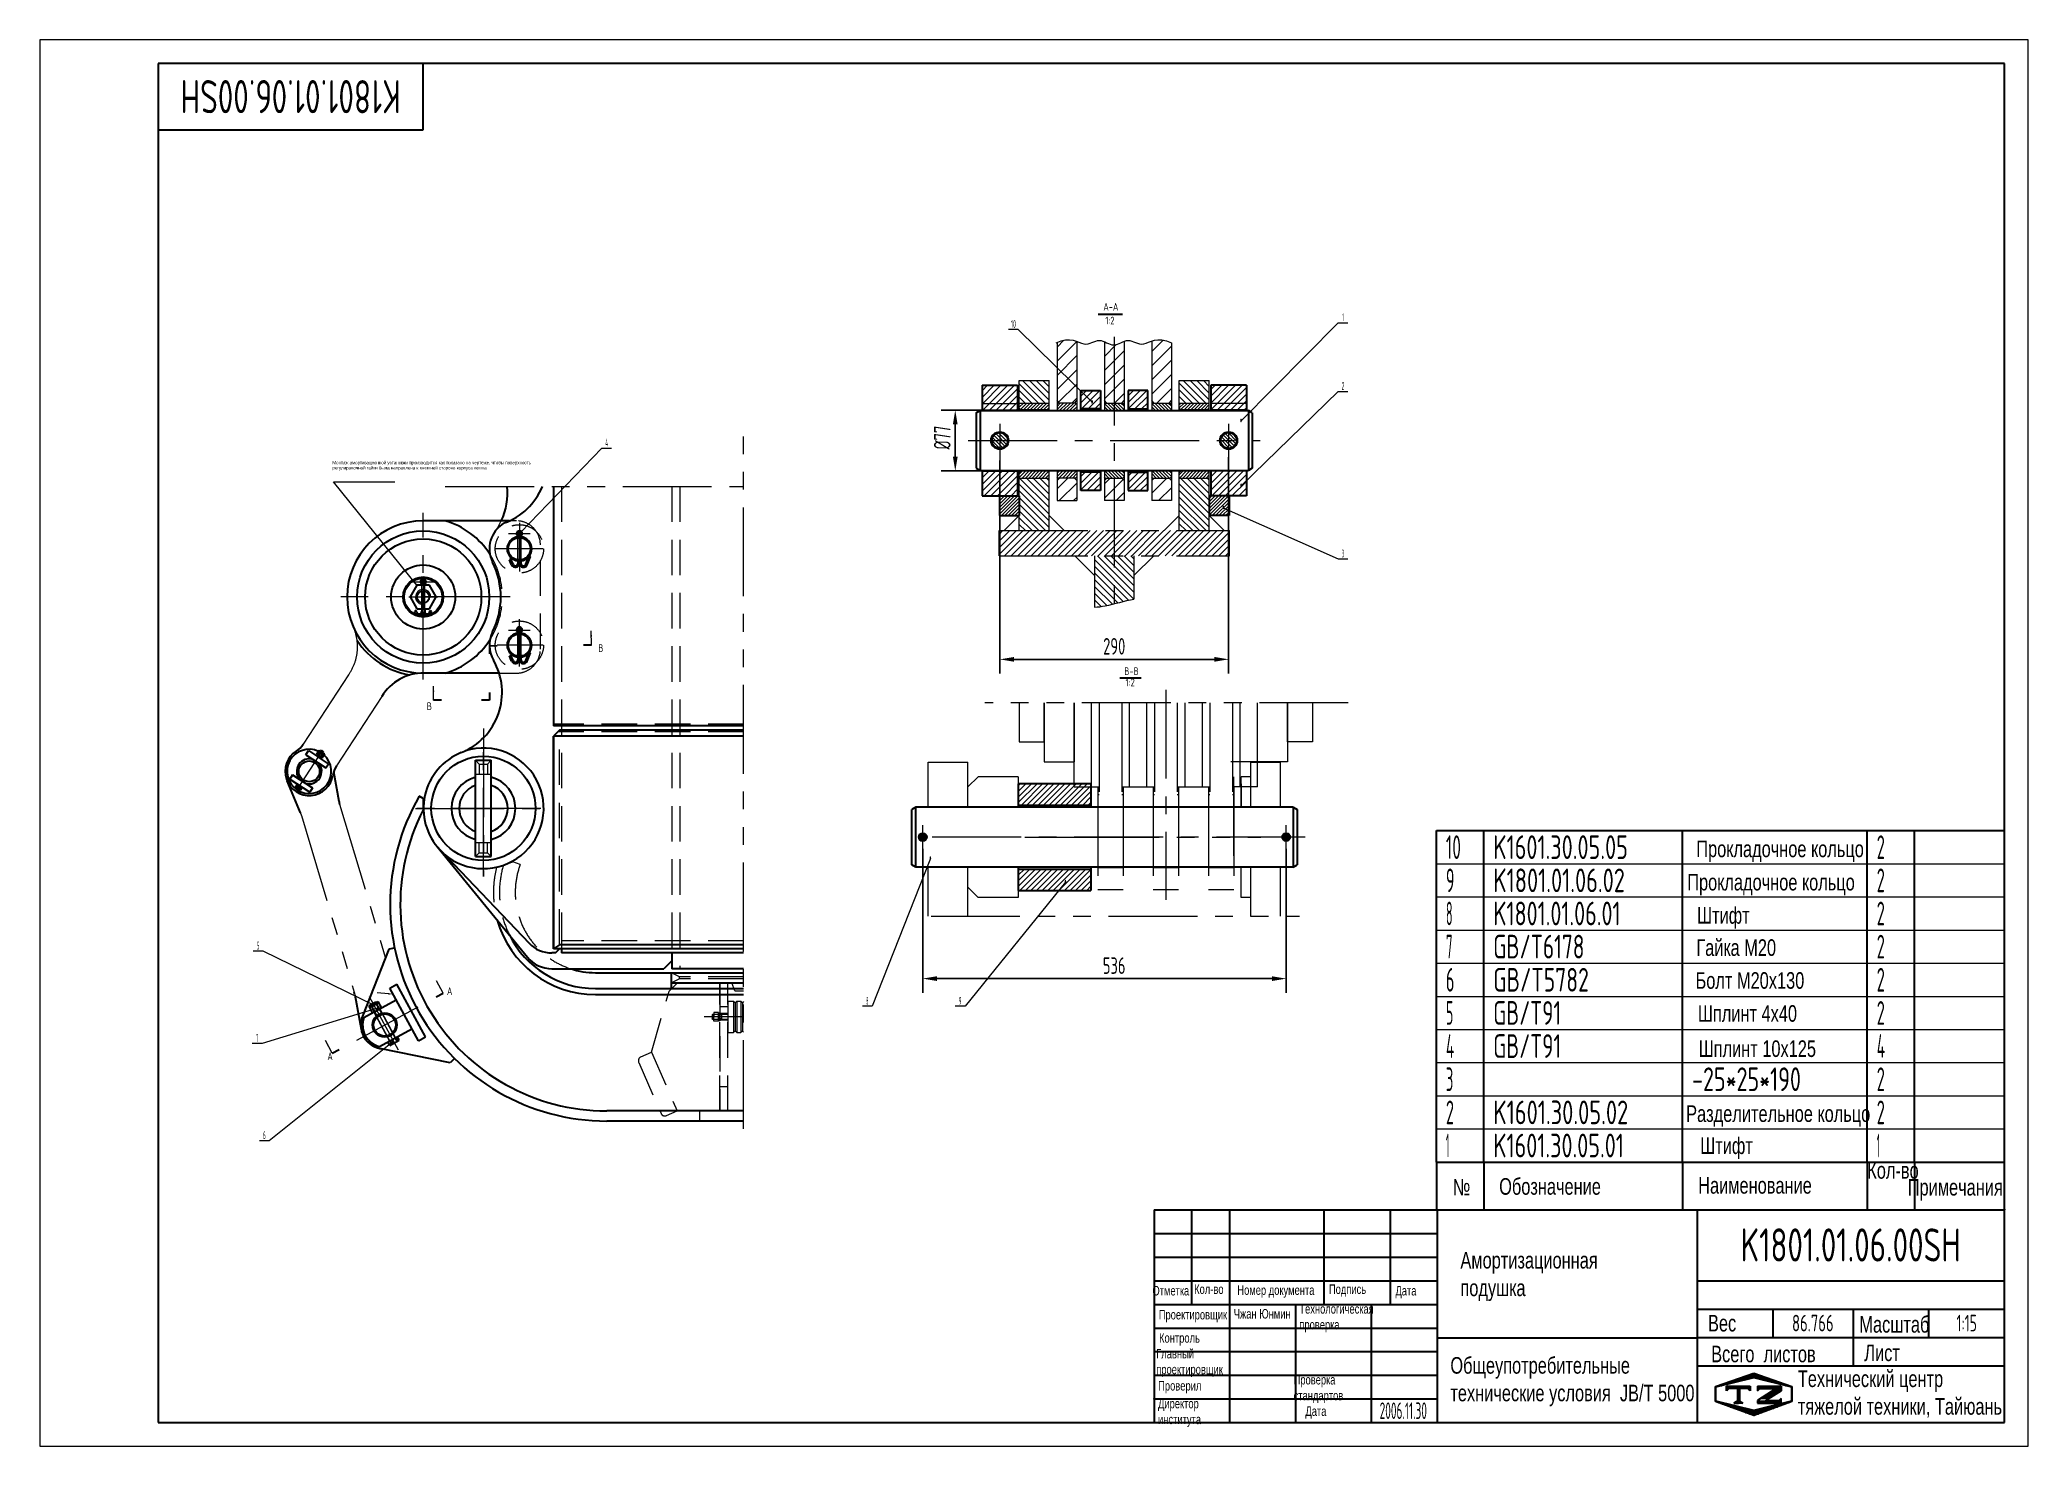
# Model space of a CAD drawing. Header units: millimetres. Extents: x -11 to 6289, y -2 to 4453.
import ezdxf
from ezdxf.enums import TextEntityAlignment as Align

# ---------------------------------------------------------------- set-up
doc = ezdxf.new("R2010")
doc.units = ezdxf.units.MM
doc.header["$LTSCALE"] = 150
for name, pattern in [('F', [0.75, 0.5, -0.25]), ('G', [2, 1.25, -0.25, 0.25, -0.25]), ('K', [2.5, 1.25, -0.25, 0.25, -0.25, 0.25, -0.25])]:
    doc.linetypes.add(name, pattern=pattern)
doc.layers.get('0').update_dxf_attribs({"lineweight": 30})
doc.layers.get('Defpoints').update_dxf_attribs({"lineweight": 30})
for name, color, linetype, lineweight in [('01', 7, 'Continuous', 30), ('02', 1, 'Continuous', 13), ('02C', 3, 'Continuous', 13), ('04', 2, 'F', 13), ('05', 4, 'G', 13), ('07', 6, 'K', 13), ('08', 1, 'Continuous', 13), ('11', 3, 'Continuous', 13), ('THICK', 7, 'Continuous', 30)]:
    doc.layers.add(name, color=color, linetype=linetype, lineweight=lineweight)
doc.styles.get("Standard").update_dxf_attribs({"font": 'isocp', "width": 0.707, "bigfont": 'intecad.shx'})
doc.dimstyles.new('INTE', dxfattribs={"dimscale": 15, "dimtxt": 3.5, "dimasz": 3, "dimexe": 3, "dimexo": 0, "dimgap": 1, "dimtad": 1, "dimdec": 1, "dimdsep": 46, "dimtxsty": 'Standard', "dimcen": 0, "dimclrd": 1, "dimclre": 1, "dimclrt": 3, "dimadec": 0, "dimazin": 0, "dimtfac": 1, "dimtdec": 1, "dimtmove": 0, "dimatfit": 0, "dimfxl": 1, "dimarcsym": 0})
pattern_1 = [(45, (3086.452, 1332.586), (-10.6066, 10.6066), [])]
pattern_2 = [(135, (3086.452, 1332.586), (-10.6066, -10.6066), [])]
pattern_3 = [(45, (3086.4525, 1332.5864), (-5.3033, 5.3033), [])]

msp = doc.modelspace()

# ---------------------------------------------------------------- texts
at = {"layer": '02', "ltscale": 1.5, "width": 0.605172}
for p, p2 in [((3319.74, 3300.45), (3325.74, 3300.45)), ((3791.63, 3241.32), (3797.63, 3241.32)), ((3791.63, 3035.82), (3797.63, 3035.82)), ((3735.39, 2965.57), (3741.39, 2965.57)), ((1510.16, 2888.33), (1516.16, 2888.33)), ((2807.2, 1855.29), (2813.2, 1855.29)), ((3235.34, 1780.13), (3241.34, 1780.13)), ((1044.37, 1390.69), (1050.37, 1390.69)), ((1056.11, 1380.86), (1062.11, 1380.86)), ((1103.4, 1273.37), (1109.4, 1273.37))]:
    msp.add_text('●', height=10, dxfattribs=at).set_placement(p, p2, align=Align.FIT)
at = {"layer": '05', "attachment_point": 1}
for s, insert, char_height in [('{\\fArial|b0|i0|c204|p34;\\W1;\\C3;Монтаж амортизационной установки производится как показано на чертеже, чтобы поверхность\\Pрегулировочной гайки была направлена к внешней стороне корпуса ковша}', (915.82, 3118.95), 10), ('{\\fArial|b0|i0|c204|p34;\\C3;Прокладочное кольцо}', (5237.01, 1916.82), 52.5), ('{\\fArial|b0|i0|c204|p34;\\C3;Прокладочное кольцо}', (5208.31, 1811.45), 52.5), ('{\\fArial|b0|i0|c204|p34;\\C3;Штифт}', (5239.5, 1706.11), 52.5), ('{\\fArial|b0|i0|c204|p34;\\C3;Гайка М20}', (5237.05, 1604.11), 52.5), ('{\\fArial|b0|i0|c204|p34;\\C3;Болт М20х130}', (5234.57, 1500), 52.5), ('{\\fArial|b0|i0|c204|p34;\\C3;Шплинт 4х40}', (5242.05, 1395.5), 52.5), ('{\\fArial|b0|i0|c204|p34;\\C3;Шплинт 10х125}', (5244.53, 1283.95), 52.5), ('{\\fArial|b0|i0|c204|p34;\\C3;Разделительное кольцо}', (5204.84, 1078.2), 52.5), ('{\\fArial|b0|i0|c204|p34;\\C3;Штифт}', (5249.5, 976.56), 52.5), ('{\\fArial|b0|i0|c204|p34;\\C0;Кол-во}', (5778.64, 898.45), 52.5), ('{\\fArial|b0|i0|c204|p34;\\C0;№}', (4465.47, 845.17), 52.5), ('{\\fArial|b0|i0|c204|p34;\\C0;Обозначение}', (4612.42, 847.57), 52.5), ('{\\fArial|b0|i0|c204|p34;\\C0;Наименование}', (5243.01, 851.01), 52.5), ('{\\fArial|b0|i0|c204|p34;\\C0;Примечания}', (5906.98, 845.05), 52.5), ('{\\fArial|b0|i0|c204|p34;\\C0;Отметка}', (3513.85, 506.04), 30), ('{\\fArial|b0|i0|c204|p34;\\C0;Кол-во}', (3646, 510.82), 30), ('{\\fArial|b0|i0|c204|p34;\\C0;Номер документа}', (3782.93, 507.95), 30), ('{\\fArial|b0|i0|c204|p34;\\C0;Подпись}', (4073.09, 510.82), 30), ('{\\fArial|b0|i0|c204|p34;\\C0;Дата}', (4283.76, 506.04), 30), ('{\\fArial|b0|i0|c204|p34;\\C0;Технологическая\\Pпроверка}', (3979.36, 448.45), 30), ('{\\fArial|b0|i0|c204|p34;\\C0;Проектировщик}', (3533.96, 430.07), 30), ('{\\fArial|b0|i0|c204|p34;\\C3;Чжан Юнмин}', (3771.56, 432.93), 30), ('{\\fArial|b0|i0|c204|p34;\\C0;Вес}', (5274.11, 414.47), 52.5), ('{\\fArial|b0|i0|c204|p34;\\C0;Масштаб}', (5753.62, 410.75), 52.5), ('{\\fArial|b0|i0|c204|p34;\\C0;Контроль}', (3534.92, 356.39), 30), ('{\\fArial|b0|i0|c204|p34;\\C0;Всего  листов}', (5284.12, 316.94), 52.5), ('{\\fArial|b0|i0|c204|p34;\\C0;Лист}', (5769.27, 320.54), 52.5), ('{\\fArial|b0|i0|c204|p34;\\C0;Главный\\Pпроектировщик}', (3525.95, 306.64), 30), ('{\\fArial|b0|i0|c204|p34;\\C0;Общеупотребительные\\Pтехнические условия  \\fArial|b0|i0|c0|p34;JB/T 5000}', (4457.84, 280.8), 52.5), ('{\\fArial|b0|i0|c204|p34;\\C0;Проверил}', (3532.04, 204.93), 30), ('{\\fArial|b0|i0|c204|p34;\\C0;Проверка\\Pстандартов}', (3961.19, 224.1), 30), ('{\\fArial|b0|i0|c204|p34;\\C0;Технический центр\\Pтяжелой техники, Тайюань}', (5558.61, 238.4), 52.5), ('{\\fArial|b0|i0|c204|p34;\\C0;Дата}', (3998.54, 124.6), 30)]:
    msp.add_mtext(s, dxfattribs=dict(at, insert=insert, char_height=char_height))
for s, insert, char_height, width in [('{\\fArial|b0|i0|c204|p34;\\C3;Амортизационная\\Pподушка}', (4489.7, 613.85), 52.5, 2.451), ('{\\fArial|b0|i0|c204|p34;\\C0;Директор\\Pинститута}', (3531.65, 148.45), 30, 11.7033)]:
    msp.add_mtext(s, dxfattribs=dict(at, insert=insert, char_height=char_height, width=width))
at = {"layer": '11', "width": 0.695901}
msp.add_text('K1801.01.06.00SH', height=105, rotation=180, dxfattribs=at).set_placement((1132.73, 4325.95), (434.55, 4325.95), align=Align.FIT)
at = {"layer": '11', "ltscale": 1.5, "width": 0.707}
for s, p in [('A-A', (3358.23, 3588.33)), ('1:2', (3364.65, 3544.45)), ('B', (1757.99, 2507.12)), ('B-B', (3424.48, 2433.63)), ('1:2', (3428.86, 2398.04)), ('B', (1214.84, 2322.71)), ('A', (1278.67, 1420.53)), ('A', (899.81, 1214.03))]:
    msp.add_text(s, height=24.5, dxfattribs=at).set_placement(p, align=Align.BOTTOM_LEFT)
at = {"layer": '11', "ltscale": 1.5}
for s, height, width, p, p2 in [('10', 24.749, 0.606076, (3065.62, 3540.93), (3081.38, 3540.93)), ('1', 24.75, 0.404, (4115.93, 3562.2), (4119.43, 3562.2)), ('2', 24.75, 0.562593, (4113.43, 3344.41), (4121.93, 3344.41)), ('4', 24.75, 0.543846, (1780.49, 3165.09), (1789.24, 3165.09)), ('3', 24.75, 0.527686, (4113.82, 2813.98), (4121.54, 2813.98)), ('5', 24.75, 0.527686, (676.79, 1571.73), (684.51, 1571.73)), ('8', 24.75, 0.514182, (2606.96, 1396.95), (2613.96, 1396.95)), ('9', 24.75, 0.579528, (2900.17, 1396.95), (2909.09, 1396.95)), ('7', 24.75, 0.514182, (673.84, 1278.74), (680.84, 1278.74)), ('6', 24.75, 0.600695, (695.75, 971.22), (704.67, 971.22))]:
    msp.add_text(s, height=height, dxfattribs=dict(at, width=width)).set_placement(p, p2, align=Align.FIT)
at = {"layer": '11'}
for s, height, width, p, p2 in [('10', 75, 0.606076, (4443.64, 1858.45), (4491.4, 1858.45)), ('K1601.30.05.05', 75, 0.694061, (4593.64, 1858.45), (5020.3, 1858.45)), ('2', 75, 0.562593, (5808.64, 1858.45), (5834.38, 1858.45)), ('9', 75, 0.579528, (4443.64, 1753.45), (4470.65, 1753.45)), ('K1801.01.06.02', 75, 0.693769, (4593.64, 1753.45), (5010.68, 1753.45)), ('2', 75, 0.562593, (5808.64, 1753.45), (5834.38, 1753.45)), ('8', 75, 0.514182, (4443.64, 1648.45), (4464.85, 1648.45)), ('K1801.01.06.01', 75, 0.693325, (4593.64, 1648.45), (4996.89, 1648.45)), ('2', 75, 0.562593, (5808.64, 1648.45), (5834.38, 1648.45)), ('7', 75, 0.514182, (4443.64, 1543.45), (4464.85, 1543.45)), ('GB/T6178', 75, 0.694488, (4593.64, 1543.45), (4882.72, 1543.45)), ('2', 75, 0.562593, (5808.64, 1543.45), (5834.38, 1543.45)), ('6', 75, 0.600695, (4443.64, 1438.45), (4470.65, 1438.45)), ('GB/T5782', 75, 0.695048, (4593.64, 1438.45), (4896.51, 1438.45)), ('2', 75, 0.562593, (5808.64, 1438.45), (5834.38, 1438.45)), ('5', 75, 0.527686, (4443.64, 1333.45), (4467.04, 1333.45)), ('GB/T91', 75, 0.690281, (4593.64, 1333.45), (4808.67, 1333.45)), ('2', 75, 0.562593, (5808.64, 1333.45), (5834.38, 1333.45)), ('4', 75, 0.543846, (4443.64, 1228.45), (4470.15, 1228.45)), ('GB/T91', 75, 0.690281, (4593.64, 1228.45), (4808.67, 1228.45)), ('4', 75, 0.543846, (5808.64, 1228.45), (5835.15, 1228.45)), ('3', 75, 0.527686, (4443.64, 1123.45), (4467.04, 1123.45)), ('-25*25*190', 75, 0.691063, (5223.64, 1123.45), (5568.53, 1123.45)), ('2', 75, 0.562593, (5808.64, 1123.45), (5834.38, 1123.45)), ('2', 75, 0.562593, (4443.64, 1018.45), (4469.38, 1018.45)), ('K1601.30.05.02', 75, 0.694091, (4593.64, 1018.45), (5021.29, 1018.45)), ('2', 75, 0.562593, (5808.64, 1018.45), (5834.38, 1018.45)), ('1', 75, 0.404, (4443.64, 913.45), (4454.24, 913.45)), ('K1601.30.05.01', 75, 0.693669, (4593.64, 913.45), (5007.5, 913.45)), ('1', 75, 0.404, (5808.64, 913.45), (5819.24, 913.45)), ('K1801.01.06.00SH', 105, 0.695901, (5377.05, 583.45), (6075.23, 583.45)), ('86.766', 52.5, 0.678335, (5540.26, 362.2), (5672.01, 362.2)), ('1:15', 52.5, 0.650931, (6061.32, 362.2), (6125.96, 362.2)), ('2006.11.30', 52.5, 0.505619, (4233.64, 84.7), (4383.64, 84.7))]:
    msp.add_text(s, height=height, dxfattribs=dict(at, width=width)).set_placement(p, p2, align=Align.FIT)

# ---------------------------------------------------------------- blocks, each defined once
blk = doc.blocks.new('*D1')
at = {"layer": '08', "color": 1, "lineweight": -2}
for p, q in [((3030.3, 3120.5), (3030.3, 2445.9)), ((3755.3, 3131.6), (3755.3, 2445.9)), ((3075.3, 2490.9), (3710.3, 2490.9))]:
    blk.add_line(p, q, dxfattribs=at)
at = {"layer": '08', "color": 1}
for points in [[(3075.3, 2498.4), (3075.3, 2483.4), (3030.3, 2490.9)], [(3710.3, 2498.4), (3710.3, 2483.4), (3755.3, 2490.9)]]:
    blk.add_solid(points, dxfattribs=at)
at = {"layer": 'Defpoints', "color": 0}
for p in [(3030.3, 3120.5), (3755.3, 3131.6), (3755.3, 2490.9)]:
    blk.add_point(p, dxfattribs=at)
at = {"layer": '08', "color": 3, "insert": (3392.8, 2532.2), "char_height": 52.5, "attachment_point": 5}
blk.add_mtext('290', dxfattribs=at)
blk = doc.blocks.new('*D2')
at = {"layer": '08', "color": 1, "lineweight": -2}
for p, q in [((2974.1, 3280.3), (2844.2, 3280.3)), ((2889.2, 3235.3), (2889.2, 3132.8)), ((2974.1, 3087.8), (2844.2, 3087.8))]:
    blk.add_line(p, q, dxfattribs=at)
at = {"layer": '08', "color": 1}
for points in [[(2881.7, 3235.3), (2896.7, 3235.3), (2889.2, 3280.3)], [(2881.7, 3132.8), (2896.7, 3132.8), (2889.2, 3087.8)]]:
    blk.add_solid(points, dxfattribs=at)
at = {"layer": 'Defpoints', "color": 0}
for p in [(2974.1, 3280.3), (2889.2, 3087.8), (2974.1, 3087.8)]:
    blk.add_point(p, dxfattribs=at)
at = {"layer": '08', "color": 3, "insert": (2848, 3193.4), "char_height": 52.5, "attachment_point": 5, "rotation": 90}
blk.add_mtext('%%c77', dxfattribs=at)
blk = doc.blocks.new('*D3')
at = {"layer": '08', "color": 1, "lineweight": -2}
for p, q in [((2786.2, 1890.4), (2786.2, 1434.6)), ((3937.6, 1890.4), (3937.6, 1434.6)), ((2831.2, 1479.6), (3892.6, 1479.6))]:
    blk.add_line(p, q, dxfattribs=at)
at = {"layer": '08', "color": 1}
for points in [[(2831.2, 1487.1), (2831.2, 1472.1), (2786.2, 1479.6)], [(3892.6, 1487.1), (3892.6, 1472.1), (3937.6, 1479.6)]]:
    blk.add_solid(points, dxfattribs=at)
at = {"layer": 'Defpoints', "color": 0}
for p in [(2786.2, 1890.4), (3937.6, 1890.4), (3937.6, 1479.6)]:
    blk.add_point(p, dxfattribs=at)
at = {"layer": '08', "color": 3, "insert": (3392.6, 1520.8), "char_height": 52.5, "attachment_point": 5}
blk.add_mtext('536', dxfattribs=at)
blk = doc.blocks.new('*U12', base_point=(251.96, 168.31))
at = {"layer": '01'}
for p, q in [((251.96, 168.31), (251.96, 182.31)), ((195.96, 168.31), (251.96, 168.31))]:
    blk.add_line(p, q, dxfattribs=at)
blk = doc.blocks.new('*U13', base_point=(-11.36, -1.55))
at = {"layer": '01'}
for points in [[(403.64, 290.45), (13.64, 290.45)], [(13.64, 290.45), (13.64, 3.45)], [(403.64, 3.45), (403.64, 290.45)], [(13.64, 3.45), (403.64, 3.45)]]:
    blk.add_lwpolyline(points, dxfattribs=at)
at = {"layer": '02'}
for points in [[(408.64, 295.45), (-11.36, 295.45)], [(-11.36, 295.45), (-11.36, -1.55)], [(408.64, -1.55), (408.64, 295.45)], [(-11.36, -1.55), (408.64, -1.55)]]:
    blk.add_lwpolyline(points, dxfattribs=at)
blk = doc.blocks.new('*U15', base_point=(4413.6, 1003.4))
at = {"layer": '01'}
for p, q in [((4413.6, 898.4), (4413.6, 1003.4)), ((4563.6, 898.4), (4563.6, 1003.4)), ((5193.6, 898.4), (5193.6, 1003.4)), ((5778.6, 898.4), (5778.6, 1003.4)), ((5928.6, 898.4), (5928.6, 1003.4)), ((6213.6, 898.4), (6213.6, 1003.4))]:
    blk.add_line(p, q, dxfattribs=at)
at = {"layer": '02'}
for p, q in [((4413.6, 1003.4), (4563.6, 1003.4)), ((4563.6, 1003.4), (5193.6, 1003.4)), ((5193.6, 1003.4), (5778.6, 1003.4)), ((5778.6, 1003.4), (5928.6, 1003.4)), ((5928.6, 1003.4), (6213.6, 1003.4))]:
    blk.add_line(p, q, dxfattribs=at)
blk = doc.blocks.new('*U16', base_point=(4413.6, 1108.4))
at = {"layer": '01'}
for p, q in [((4413.6, 1003.4), (4413.6, 1108.4)), ((4563.6, 1003.4), (4563.6, 1108.4)), ((5193.6, 1003.4), (5193.6, 1108.4)), ((5778.6, 1003.4), (5778.6, 1108.4)), ((5928.6, 1003.4), (5928.6, 1108.4)), ((6213.6, 1003.4), (6213.6, 1108.4))]:
    blk.add_line(p, q, dxfattribs=at)
at = {"layer": '02'}
for p, q in [((4413.6, 1108.4), (4563.6, 1108.4)), ((4563.6, 1108.4), (5193.6, 1108.4)), ((5193.6, 1108.4), (5778.6, 1108.4)), ((5778.6, 1108.4), (5928.6, 1108.4)), ((5928.6, 1108.4), (6213.6, 1108.4))]:
    blk.add_line(p, q, dxfattribs=at)
blk = doc.blocks.new('*U17', base_point=(4413.6, 1213.4))
at = {"layer": '01'}
for p, q in [((4413.6, 1108.4), (4413.6, 1213.4)), ((4563.6, 1108.4), (4563.6, 1213.4)), ((5193.6, 1108.4), (5193.6, 1213.4)), ((5778.6, 1108.4), (5778.6, 1213.4)), ((5928.6, 1108.4), (5928.6, 1213.4)), ((6213.6, 1108.4), (6213.6, 1213.4))]:
    blk.add_line(p, q, dxfattribs=at)
at = {"layer": '02'}
for p, q in [((4413.6, 1213.4), (4563.6, 1213.4)), ((4563.6, 1213.4), (5193.6, 1213.4)), ((5193.6, 1213.4), (5778.6, 1213.4)), ((5778.6, 1213.4), (5928.6, 1213.4)), ((5928.6, 1213.4), (6213.6, 1213.4))]:
    blk.add_line(p, q, dxfattribs=at)
blk = doc.blocks.new('*U18', base_point=(4413.6, 1318.4))
at = {"layer": '01'}
for p, q in [((4413.6, 1213.4), (4413.6, 1318.4)), ((4563.6, 1213.4), (4563.6, 1318.4)), ((5193.6, 1213.4), (5193.6, 1318.4)), ((5778.6, 1213.4), (5778.6, 1318.4)), ((5928.6, 1213.4), (5928.6, 1318.4)), ((6213.6, 1213.4), (6213.6, 1318.4))]:
    blk.add_line(p, q, dxfattribs=at)
at = {"layer": '02'}
for p, q in [((4413.6, 1318.4), (4563.6, 1318.4)), ((4563.6, 1318.4), (5193.6, 1318.4)), ((5193.6, 1318.4), (5778.6, 1318.4)), ((5778.6, 1318.4), (5928.6, 1318.4)), ((5928.6, 1318.4), (6213.6, 1318.4))]:
    blk.add_line(p, q, dxfattribs=at)
blk = doc.blocks.new('*U19', base_point=(4413.6, 1423.4))
at = {"layer": '01'}
for p, q in [((4413.6, 1318.4), (4413.6, 1423.4)), ((4563.6, 1318.4), (4563.6, 1423.4)), ((5193.6, 1318.4), (5193.6, 1423.4)), ((5778.6, 1318.4), (5778.6, 1423.4)), ((5928.6, 1318.4), (5928.6, 1423.4)), ((6213.6, 1318.4), (6213.6, 1423.4))]:
    blk.add_line(p, q, dxfattribs=at)
at = {"layer": '02'}
for p, q in [((4413.6, 1423.4), (4563.6, 1423.4)), ((4563.6, 1423.4), (5193.6, 1423.4)), ((5193.6, 1423.4), (5778.6, 1423.4)), ((5778.6, 1423.4), (5928.6, 1423.4)), ((5928.6, 1423.4), (6213.6, 1423.4))]:
    blk.add_line(p, q, dxfattribs=at)
blk = doc.blocks.new('*U20', base_point=(4413.6, 1528.4))
at = {"layer": '01'}
for p, q in [((4413.6, 1423.4), (4413.6, 1528.4)), ((4563.6, 1423.4), (4563.6, 1528.4)), ((5193.6, 1423.4), (5193.6, 1528.4)), ((5778.6, 1423.4), (5778.6, 1528.4)), ((5928.6, 1423.4), (5928.6, 1528.4)), ((6213.6, 1423.4), (6213.6, 1528.4))]:
    blk.add_line(p, q, dxfattribs=at)
at = {"layer": '02'}
for p, q in [((4413.6, 1528.4), (4563.6, 1528.4)), ((4563.6, 1528.4), (5193.6, 1528.4)), ((5193.6, 1528.4), (5778.6, 1528.4)), ((5778.6, 1528.4), (5928.6, 1528.4)), ((5928.6, 1528.4), (6213.6, 1528.4))]:
    blk.add_line(p, q, dxfattribs=at)
blk = doc.blocks.new('*U21', base_point=(4413.6, 1633.4))
at = {"layer": '01'}
for p, q in [((4413.6, 1528.4), (4413.6, 1633.4)), ((4563.6, 1528.4), (4563.6, 1633.4)), ((5193.6, 1528.4), (5193.6, 1633.4)), ((5778.6, 1528.4), (5778.6, 1633.4)), ((5928.6, 1528.4), (5928.6, 1633.4)), ((6213.6, 1528.4), (6213.6, 1633.4))]:
    blk.add_line(p, q, dxfattribs=at)
at = {"layer": '02'}
for p, q in [((4413.6, 1633.4), (4563.6, 1633.4)), ((4563.6, 1633.4), (5193.6, 1633.4)), ((5193.6, 1633.4), (5778.6, 1633.4)), ((5778.6, 1633.4), (5928.6, 1633.4)), ((5928.6, 1633.4), (6213.6, 1633.4))]:
    blk.add_line(p, q, dxfattribs=at)
blk = doc.blocks.new('*U22', base_point=(4413.6, 1738.4))
at = {"layer": '01'}
for p, q in [((4413.6, 1633.4), (4413.6, 1738.4)), ((4563.6, 1633.4), (4563.6, 1738.4)), ((5193.6, 1633.4), (5193.6, 1738.4)), ((5778.6, 1633.4), (5778.6, 1738.4)), ((5928.6, 1633.4), (5928.6, 1738.4)), ((6213.6, 1633.4), (6213.6, 1738.4))]:
    blk.add_line(p, q, dxfattribs=at)
at = {"layer": '02'}
for p, q in [((4413.6, 1738.4), (4563.6, 1738.4)), ((4563.6, 1738.4), (5193.6, 1738.4)), ((5193.6, 1738.4), (5778.6, 1738.4)), ((5778.6, 1738.4), (5928.6, 1738.4)), ((5928.6, 1738.4), (6213.6, 1738.4))]:
    blk.add_line(p, q, dxfattribs=at)
blk = doc.blocks.new('*U23', base_point=(4413.6, 1843.4))
at = {"layer": '01'}
for p, q in [((4413.6, 1738.4), (4413.6, 1843.4)), ((4563.6, 1738.4), (4563.6, 1843.4)), ((5193.6, 1738.4), (5193.6, 1843.4)), ((5778.6, 1738.4), (5778.6, 1843.4)), ((5928.6, 1738.4), (5928.6, 1843.4)), ((6213.6, 1738.4), (6213.6, 1843.4))]:
    blk.add_line(p, q, dxfattribs=at)
at = {"layer": '02'}
for p, q in [((4413.6, 1843.4), (4563.6, 1843.4)), ((4563.6, 1843.4), (5193.6, 1843.4)), ((5193.6, 1843.4), (5778.6, 1843.4)), ((5778.6, 1843.4), (5928.6, 1843.4)), ((5928.6, 1843.4), (6213.6, 1843.4))]:
    blk.add_line(p, q, dxfattribs=at)
blk = doc.blocks.new('*U24', base_point=(4413.6, 1948.4))
at = {"layer": '01'}
for p, q in [((4413.6, 1843.4), (4413.6, 1948.4)), ((4413.6, 1948.4), (4563.6, 1948.4)), ((4563.6, 1843.4), (4563.6, 1948.4)), ((4563.6, 1948.4), (5193.6, 1948.4)), ((5193.6, 1843.4), (5193.6, 1948.4)), ((5193.6, 1948.4), (5778.6, 1948.4)), ((5778.6, 1843.4), (5778.6, 1948.4)), ((5778.6, 1948.4), (5928.6, 1948.4)), ((5928.6, 1843.4), (5928.6, 1948.4)), ((5928.6, 1948.4), (6213.6, 1948.4)), ((6213.6, 1843.4), (6213.6, 1948.4))]:
    blk.add_line(p, q, dxfattribs=at)
blk = doc.blocks.new('*X28')
at = {"color": 0}
for p, q in [((127.06, 7.8), (132.06, 7.8)), ((127.06, 7.5), (132.06, 7.5)), ((127.06, 7.2), (127.32, 7.2)), ((127.84, 5.4), (129.64, 5.4)), ((128.3, 5.7), (130.1, 5.7)), ((128.77, 6), (130.57, 6)), ((129.23, 6.3), (131.04, 6.3)), ((129.7, 6.6), (131.51, 6.6)), ((130.16, 6.9), (131.98, 6.9)), ((130.62, 7.2), (132.06, 7.2))]:
    blk.add_line(p, q, dxfattribs=at)
blk = doc.blocks.new('*X29')
at = {"color": 0}
for p, q in [((127.06, 4.8), (132.06, 4.8)), ((127.06, 4.5), (132.06, 4.5)), ((131.84, 5.1), (132.06, 5.1))]:
    blk.add_line(p, q, dxfattribs=at)
blk = doc.blocks.new('*X27')
at = {"color": 0}
for p, q in [((122.34, 4.5), (123.72, 4.5)), ((122.82, 4.8), (123.24, 4.8))]:
    blk.add_line(p, q, dxfattribs=at)
blk = doc.blocks.new('*X26')
at = {"color": 0}
for p, q in [((120.53, 7.8), (125.53, 7.8)), ((120.53, 7.5), (125.53, 7.5)), ((120.53, 7.2), (120.79, 7.2)), ((125.27, 7.2), (125.53, 7.2))]:
    blk.add_line(p, q, dxfattribs=at)
blk = doc.blocks.new('*X25')
at = {"color": 0}
for p, q in [((120.66, 8.7), (121.92, 8.7)), ((121.52, 9), (123.12, 9)), ((122.38, 9.3), (124.32, 9.3)), ((123.24, 9.6), (125.52, 9.6)), ((124.1, 9.9), (128.52, 9.9)), ((124.97, 10.2), (127.67, 10.2)), ((125.83, 10.5), (126.82, 10.5)), ((127.02, 9.6), (129.37, 9.6)), ((128.22, 9.3), (130.22, 9.3)), ((129.42, 9), (131.07, 9)), ((130.62, 8.7), (131.92, 8.7)), ((118.22, 7.8), (118.32, 7.8)), ((118.22, 7.5), (118.27, 7.5)), ((118.22, 7.2), (118.27, 7.2)), ((118.22, 6.9), (118.27, 6.9)), ((118.22, 6.6), (118.27, 6.6)), ((118.22, 6.3), (118.27, 6.3)), ((118.22, 6), (118.27, 6)), ((118.22, 5.7), (118.27, 5.7)), ((118.22, 5.4), (118.27, 5.4)), ((118.22, 5.1), (118.27, 5.1)), ((118.22, 4.8), (118.27, 4.8)), ((118.79, 4.5), (119.42, 4.5)), ((118.94, 8.1), (119.52, 8.1)), ((119.8, 8.4), (120.72, 8.4)), ((131.82, 8.4), (132.77, 8.4)), ((133.02, 8.1), (133.62, 8.1)), ((133.12, 4.5), (133.76, 4.5)), ((134.22, 7.8), (134.32, 7.8)), ((134.27, 7.5), (134.32, 7.5)), ((134.27, 7.2), (134.32, 7.2)), ((134.27, 6.9), (134.32, 6.9)), ((134.27, 6.6), (134.32, 6.6)), ((134.27, 6.3), (134.32, 6.3)), ((134.27, 6), (134.32, 6)), ((134.27, 5.7), (134.32, 5.7)), ((134.27, 5.4), (134.32, 5.4)), ((134.27, 5.1), (134.32, 5.1)), ((134.27, 4.8), (134.32, 4.8)), ((119.61, 4.2), (120.62, 4.2)), ((120.43, 3.9), (121.82, 3.9)), ((121.26, 3.6), (123.02, 3.6)), ((122.08, 3.3), (124.22, 3.3)), ((122.91, 3), (125.42, 3)), ((123.73, 2.7), (128.89, 2.7)), ((124.55, 2.4), (128.07, 2.4)), ((125.38, 2.1), (127.26, 2.1)), ((126.2, 1.8), (126.45, 1.8)), ((127.12, 3), (129.7, 3)), ((128.32, 3.3), (130.51, 3.3)), ((129.52, 3.6), (131.32, 3.6)), ((130.72, 3.9), (132.14, 3.9)), ((131.92, 4.2), (132.95, 4.2))]:
    blk.add_line(p, q, dxfattribs=at)

# ---------------------------------------------------------------- dimensions: what is measured, and where the dimension line sits
at = {"layer": '08', "ltscale": 1.5}
dim = msp.add_linear_dim(base=(2889.23, 3087.84), p1=(2974.06, 3280.34), p2=(2974.06, 3087.84), angle=90, text='%%c77', dimstyle='INTE', dxfattribs=at)
dim.commit()
dim.dimension.update_dxf_attribs({"geometry": '*D2', "text_midpoint": (2889.23, 3193.37), "dimtype": 160})
dim = msp.add_linear_dim(base=(3755.31, 2490.93), p1=(3030.31, 3120.46), p2=(3755.31, 3131.59), text='290', dimstyle='INTE', dxfattribs=at)
dim.commit()
dim.dimension.update_dxf_attribs({"geometry": '*D1', "text_midpoint": (3392.81, 2532.19)})
dim = msp.add_linear_dim(base=(3937.59, 1479.57), p1=(2786.25, 1890.45), p2=(3937.59, 1890.45), text='536', dimstyle='INTE', dxfattribs=at)
dim.commit()
dim.dimension.update_dxf_attribs({"geometry": '*D3', "text_midpoint": (3392.63, 1479.57), "dimtype": 160})

# ---------------------------------------------------------------- hatches: boundary and pattern name
at = {"layer": '02', "ltscale": 1.5}
h = msp.add_hatch(dxfattribs=at)
h.set_pattern_fill('_USER', color=256, scale=15, angle=45, style=0, pattern_type=0)
h.set_pattern_definition(pattern_1)
h.paths.add_polyline_path([(3086.56, 3301.24), (3086.56, 3359.09), (2974.06, 3359.09), (2974.06, 3301.24)])
h.paths.add_polyline_path([(2974.06, 3087.84), (2974.06, 3009.09), (3086.56, 3009.09), (3086.56, 3087.84)])
h = msp.add_hatch(dxfattribs=at)
h.set_pattern_fill('_USER', color=256, scale=15, angle=45, style=0, pattern_type=0)
h.set_pattern_definition([(45, (413.595, 727.151), (-10.6066, 10.6066), [])])
h.paths.add_polyline_path([(3349.11, 3284.09), (3286.61, 3284.09), (3286.61, 3342.84), (3349.11, 3342.84)])
h.paths.add_polyline_path([(3349.11, 3084.09), (3349.11, 3025.34), (3286.61, 3025.34), (3286.61, 3084.09)])
h = msp.add_hatch(dxfattribs=at)
h.set_pattern_fill('_USER', color=256, scale=15, angle=45, style=0, pattern_type=0)
h.set_pattern_definition([(45, (3161.402, 1332.586), (-10.6066, 10.6066), [])])
h.paths.add_polyline_path([(3436.51, 3284.09), (3499.01, 3284.09), (3499.01, 3342.84), (3436.51, 3342.84)])
h.paths.add_polyline_path([(3436.51, 3084.09), (3436.51, 3025.34), (3499.01, 3025.34), (3499.01, 3084.09)])
h = msp.add_hatch(dxfattribs=at)
h.set_pattern_fill('_USER', color=256, scale=15, angle=45, style=0, pattern_type=0)
h.set_pattern_definition(pattern_1)
h.paths.add_polyline_path([(3699.06, 3359.09), (3811.56, 3359.09), (3811.56, 3301.24), (3699.06, 3301.24)])
h.paths.add_polyline_path([(3699.06, 3087.84), (3811.56, 3087.84), (3811.56, 3009.09), (3699.06, 3009.09)])
h = msp.add_hatch(dxfattribs=at)
h.set_pattern_fill('_USER', color=256, scale=15, angle=45, style=0, pattern_type=0)
h.set_pattern_definition(pattern_1)
h.paths.add_polyline_path([(2974.06, 3301.24), (2974.06, 3280.34), (3086.56, 3280.34), (3086.56, 3301.24)])
h = msp.add_hatch(dxfattribs=at)
h.set_pattern_fill('_USER', color=256, scale=15, angle=45, style=0, pattern_type=0)
h.set_pattern_definition(pattern_1)
h.paths.add_polyline_path([(3699.06, 3301.24), (3699.06, 3280.34), (3811.56, 3280.34), (3811.56, 3301.24)])
h = msp.add_hatch(dxfattribs=at)
h.set_pattern_fill('_USER', color=256, scale=8, angle=135, style=0, pattern_type=0)
h.set_pattern_definition([(135, (413.595, 843.3484), (-5.656854, -5.656854), [])])
h.paths.add_polyline_path([(3055.31, 3184.09), (3030.31, 3184.09), (3030.31, 3159.09, 0.4142136)])
h.paths.add_polyline_path([(3030.31, 3209.09), (3030.31, 3184.09), (3055.31, 3184.09, 0.4142136)])
h.paths.add_polyline_path([(3030.31, 3209.09, 0.4142136), (3005.31, 3184.09), (3030.31, 3184.09)])
h.paths.add_polyline_path([(3030.31, 3184.09), (3005.31, 3184.09, 0.4142136), (3030.31, 3159.09)])
h = msp.add_hatch(dxfattribs=at)
h.set_pattern_fill('_USER', color=256, scale=8, angle=135, style=0, pattern_type=0)
h.set_pattern_definition([(135, (1185.65, 912.078), (-5.656854, -5.656854), [])])
h.paths.add_polyline_path([(3755.31, 3209.09), (3755.31, 3184.09), (3780.31, 3184.09, 0.4142136)])
h.paths.add_polyline_path([(3780.31, 3184.09), (3755.31, 3184.09), (3755.31, 3159.09, 0.4142136)])
h.paths.add_polyline_path([(3755.31, 3184.09), (3730.31, 3184.09, 0.4142136), (3755.31, 3159.09)])
h.paths.add_polyline_path([(3755.31, 3209.09, 0.4142136), (3730.31, 3184.09), (3755.31, 3184.09)])
h = msp.add_hatch(dxfattribs=at)
h.set_pattern_fill('_USER', color=256, scale=7.5, angle=45, style=0, pattern_type=0)
h.set_pattern_definition(pattern_3)
h.paths.add_polyline_path([(3029.06, 2946.59), (3091.56, 2946.59), (3091.56, 3009.09), (3029.06, 3009.09)])
h = msp.add_hatch(dxfattribs=at)
h.set_pattern_fill('_USER', color=256, scale=7.5, angle=45, style=0, pattern_type=0)
h.set_pattern_definition(pattern_3)
h.paths.add_polyline_path([(3756.56, 3009.09), (3694.06, 3009.09), (3694.06, 2946.59), (3756.56, 2946.59)])
h = msp.add_hatch(dxfattribs=at)
h.set_pattern_fill('_USER', color=256, scale=12.5, angle=45, style=0, pattern_type=0)
h.set_pattern_definition([(45, (1543.573, 1039.918), (-8.838835, 8.838835), [])])
h.paths.add_polyline_path([(3318.75, 2096.7), (3088.75, 2096.7), (3088.75, 2029.2), (3318.75, 2029.2)])
h.paths.add_polyline_path([(3088.75, 1826.7), (3088.75, 1759.2), (3318.75, 1759.2), (3318.75, 1826.7)])
h = msp.add_hatch(dxfattribs=at)
h.set_pattern_fill('_USER', color=256, scale=2.5, angle=45, style=0, pattern_type=0)
h.set_pattern_definition([(45, (-3643.734, -853.075), (-1.76776695, 1.76776695), [])])
h.paths.add_polyline_path([(2786.25, 1939.82), (2786.25, 1927.95), (2798.12, 1927.95, 0.4142136)])
h.paths.add_polyline_path([(2798.12, 1927.95), (2786.25, 1927.95), (2786.25, 1916.07, 0.4142136)])
h.paths.add_polyline_path([(2786.25, 1927.95), (2774.37, 1927.95, 0.4142136), (2786.25, 1916.07)])
h.paths.add_polyline_path([(2786.25, 1939.82, 0.4142136), (2774.37, 1927.95), (2786.25, 1927.95)])
h = msp.add_hatch(dxfattribs=at)
h.set_pattern_fill('_USER', color=256, scale=2.5, angle=45, style=0, pattern_type=0)
h.set_pattern_definition([(45, (-2492.3965, -853.075), (-1.76776695, 1.76776695), [])])
h.paths.add_polyline_path([(3937.59, 1939.82), (3937.59, 1927.95), (3949.46, 1927.95, 0.4142136)])
h.paths.add_polyline_path([(3949.46, 1927.95), (3937.59, 1927.95), (3937.59, 1916.07, 0.4142136)])
h.paths.add_polyline_path([(3937.59, 1927.95), (3925.71, 1927.95, 0.4142136), (3937.59, 1916.07)])
h.paths.add_polyline_path([(3937.59, 1939.82, 0.4142136), (3925.71, 1927.95), (3937.59, 1927.95)])
at = {"layer": '07', "linetype": 'K', "ltscale": 1.5}
h = msp.add_hatch(dxfattribs=at)
h.set_pattern_fill('ANSI31', color=6, scale=10, style=0)
h.set_pattern_definition([(45, (413.595, 727.15), (-22.45064, 22.45064), [])])
h.paths.add_polyline_path([(3274.01, 3498.19), (3272.13, 3498.91), (3262.37, 3501.79), (3251.36, 3503.46), (3238.88, 3503.21), (3224.7, 3500.31), (3211.51, 3495.15), (3211.51, 3415.13), (3274.01, 3353.5)])
h.paths.add_polyline_path([(3211.51, 3415.13), (3211.51, 3310.34), (3219.01, 3302.84), (3266.51, 3302.84), (3274.01, 3310.34), (3274.01, 3353.5)])
h.paths.add_polyline_path([(3424.01, 3498.41), (3419.85, 3496.7), (3414.15, 3494.02), (3408.44, 3491.34), (3402.73, 3489), (3397.02, 3487.34), (3391.31, 3486.71), (3385.6, 3487.34), (3379.89, 3489), (3374.18, 3491.34), (3368.47, 3494.02), (3362.76, 3496.7), (3361.51, 3497.22), (3361.51, 3310.34), (3369.01, 3302.84), (3416.51, 3302.84), (3424.01, 3310.34)])
h.paths.add_polyline_path([(3511.51, 3310.34), (3519.01, 3302.84), (3566.51, 3302.84), (3574.01, 3310.34), (3574.01, 3494.02), (3557.91, 3500.31), (3543.74, 3503.21), (3531.25, 3503.46), (3520.24, 3501.79), (3511.51, 3499.21)])
h.paths.add_polyline_path([(3511.51, 2993.59), (3574.01, 2993.59), (3574.01, 3057.84), (3566.51, 3065.34), (3519.01, 3065.34), (3511.51, 3057.84)])
h.paths.add_polyline_path([(3392.81, 3065.34), (3369.01, 3065.34), (3361.51, 3057.84), (3361.51, 2993.59), (3392.81, 2993.59)])
h.paths.add_polyline_path([(3392.81, 2993.59), (3424.01, 2993.59), (3424.01, 3057.84), (3416.51, 3065.34), (3392.81, 3065.34)])
h.paths.add_polyline_path([(3274.01, 3057.84), (3266.51, 3065.34), (3219.01, 3065.34), (3211.51, 3057.84), (3211.51, 2993.59), (3274.01, 2993.59)])
at = {"layer": '07', "ltscale": 1.5}
h = msp.add_hatch(dxfattribs=at)
h.set_pattern_fill('_USER', color=256, scale=15, angle=135, style=0, pattern_type=0)
h.set_pattern_definition(pattern_2)
h.paths.add_polyline_path([(3186.56, 3374.09), (3091.56, 3374.09), (3091.56, 3302.84), (3186.56, 3302.84)])
h.paths.add_polyline_path([(3186.56, 3065.34), (3091.56, 3065.34), (3091.56, 2898.72), (3186.56, 2898.72)])
h.paths.add_polyline_path([(3694.06, 3374.09), (3599.06, 3374.09), (3599.06, 3302.84), (3694.06, 3302.84)])
h.paths.add_polyline_path([(3694.06, 3065.34), (3599.06, 3065.34), (3599.06, 2898.72), (3694.06, 2898.72)])
h = msp.add_hatch(dxfattribs=at)
h.set_pattern_fill('_USER', color=256, scale=7.5, angle=45, style=0, pattern_type=0)
h.set_pattern_definition(pattern_3)
h.paths.add_polyline_path([(3186.56, 3302.84), (3091.56, 3302.84), (3091.56, 3286.59), (3096.56, 3281.59), (3181.56, 3281.59), (3186.56, 3286.59)])
h.paths.add_polyline_path([(3186.56, 3081.59), (3181.56, 3086.59), (3096.56, 3086.59), (3091.56, 3081.59), (3091.56, 3065.34), (3186.56, 3065.34)])
at = {"layer": '07', "linetype": 'K', "ltscale": 1.5}
h = msp.add_hatch(dxfattribs=at)
h.set_pattern_fill('_USER', color=6, scale=7.5, angle=135, style=0, pattern_type=0)
h.set_pattern_definition([(225, (6037.175, 8196.9156), (-5.303301, 5.303301), [])])
h.paths.add_polyline_path([(3274.01, 3069.09), (3270.26, 3065.34), (3215.26, 3065.34), (3211.51, 3069.09), (3211.51, 3085.34), (3215.26, 3089.09), (3270.26, 3089.09), (3274.01, 3085.34)])
h.paths.add_polyline_path([(3274.01, 3282.84), (3270.26, 3279.09), (3215.26, 3279.09), (3211.51, 3282.84), (3211.51, 3299.09), (3215.26, 3302.84), (3270.26, 3302.84), (3274.01, 3299.09)])
h = msp.add_hatch(dxfattribs=at)
h.set_pattern_fill('_USER', color=6, scale=7.5, angle=135, style=0, pattern_type=0)
h.set_pattern_definition([(315, (598.3384, 8196.9156), (5.303301, 5.303301), [])])
h.paths.add_polyline_path([(3361.51, 3069.09), (3365.26, 3065.34), (3420.26, 3065.34), (3424.01, 3069.09), (3424.01, 3085.34), (3420.26, 3089.09), (3365.26, 3089.09), (3361.51, 3085.34)])
h.paths.add_polyline_path([(3361.51, 3282.84), (3365.26, 3279.09), (3420.26, 3279.09), (3424.01, 3282.84), (3424.01, 3299.09), (3420.26, 3302.84), (3365.26, 3302.84), (3361.51, 3299.09)])
h = msp.add_hatch(dxfattribs=at)
h.set_pattern_fill('_USER', color=6, scale=7.5, angle=135, style=0, pattern_type=0)
h.set_pattern_definition([(315, (748.3384, 8196.9156), (5.303301, 5.303301), [])])
h.paths.add_polyline_path([(3511.51, 3069.09), (3515.26, 3065.34), (3570.26, 3065.34), (3574.01, 3069.09), (3574.01, 3085.34), (3570.26, 3089.09), (3515.26, 3089.09), (3511.51, 3085.34)])
h.paths.add_polyline_path([(3511.51, 3282.84), (3515.26, 3279.09), (3570.26, 3279.09), (3574.01, 3282.84), (3574.01, 3299.09), (3570.26, 3302.84), (3515.26, 3302.84), (3511.51, 3299.09)])
at = {"layer": '07', "ltscale": 1.5}
h = msp.add_hatch(dxfattribs=at)
h.set_pattern_fill('_USER', color=256, scale=7.5, angle=45, style=0, pattern_type=0)
h.set_pattern_definition(pattern_3)
h.paths.add_polyline_path([(3694.06, 3302.84), (3599.06, 3302.84), (3599.06, 3286.59), (3604.06, 3281.59), (3689.06, 3281.59), (3694.06, 3286.59)])
h.paths.add_polyline_path([(3689.06, 3086.59), (3604.06, 3086.59), (3599.06, 3081.59), (3599.06, 3065.34), (3694.06, 3065.34), (3694.06, 3081.59)])
h = msp.add_hatch(dxfattribs=at)
h.set_pattern_fill('_USER', color=256, scale=15, angle=45, style=0, pattern_type=0)
h.set_pattern_definition(pattern_1)
h.paths.add_polyline_path([(3027.81, 2898.72), (3027.81, 2818.72), (3392.81, 2818.72), (3392.81, 2898.72)])
h.paths.add_polyline_path([(3392.81, 2898.72), (3392.81, 2818.72), (3757.81, 2818.72), (3757.81, 2898.72)])
h = msp.add_hatch(dxfattribs=at)
h.set_pattern_fill('_USER', color=256, scale=15, angle=135, style=0, pattern_type=0)
h.set_pattern_definition(pattern_2)
edge = h.paths.add_edge_path()
edge.add_spline(control_points=[(3392.81, 2666.81), (3413.86, 2672.3), (3434.79, 2678.67), (3455.31, 2682)], knot_values=[235.6412331, 235.6412331, 235.6412331, 235.6412331, 297.8289028, 297.8289028, 297.8289028, 297.8289028], degree=3, periodic=0)
edge.add_line((3455.31, 2682), (3455.31, 2818.72))
edge.add_line((3455.31, 2818.72), (3392.81, 2818.72))
edge.add_line((3392.81, 2818.72), (3392.81, 2666.81))
edge = h.paths.add_edge_path()
edge.add_line((3392.81, 2818.72), (3330.31, 2818.72))
edge.add_line((3330.31, 2818.72), (3330.31, 2656.49))
edge.add_spline(control_points=[(3330.31, 2656.49), (3341.59, 2656.85), (3362.46, 2659.3), (3383.33, 2664.34), (3392.81, 2666.81)], knot_values=[174.1568688, 174.1568688, 174.1568688, 174.1568688, 207.6517649, 235.6412331, 235.6412331, 235.6412331, 235.6412331], degree=3, periodic=0)
edge.add_line((3392.81, 2666.81), (3392.81, 2818.72))

# ---------------------------------------------------------------- linework, layer by layer
at = {"ltscale": 1.5}
for p, q in [((3342.05, 3583.95), (3418.52, 3583.95)), ((2974.06, 3359.09), (2974.06, 3279.09)), ((2974.06, 3359.09), (3086.56, 3359.09)), ((3086.56, 3359.09), (3086.56, 3279.09)), ((3286.61, 3342.84), (3349.11, 3342.84)), ((3286.61, 3279.09), (3286.61, 3342.84)), ((3349.11, 3342.84), (3349.11, 3279.09)), ((3499.01, 3342.84), (3436.51, 3342.84)), ((3436.51, 3342.84), (3436.51, 3279.09)), ((3499.01, 3279.09), (3499.01, 3342.84)), ((3811.56, 3359.09), (3699.06, 3359.09)), ((3699.06, 3359.09), (3699.06, 3279.09)), ((3811.56, 3359.09), (3811.56, 3279.09)), ((2955.31, 3271.87), (2967.81, 3279.09)), ((2967.81, 3279.09), (3817.81, 3279.09)), ((2967.81, 3279.09), (2967.81, 3089.09)), ((2974.06, 3280.34), (3086.56, 3280.34)), ((3349.11, 3284.09), (3286.61, 3284.09)), ((3436.51, 3284.09), (3499.01, 3284.09)), ((3811.56, 3280.34), (3699.06, 3280.34)), ((3817.81, 3279.09), (3817.81, 3089.09)), ((3830.31, 3271.87), (3817.81, 3279.09)), ((2955.31, 3271.87), (2955.31, 3096.31)), ((3830.31, 3271.87), (3830.31, 3096.31)), ((2955.31, 3096.31), (2967.81, 3089.09)), ((2967.81, 3089.09), (3817.81, 3089.09)), ((2974.06, 3089.09), (2974.06, 3009.09)), ((2974.06, 3087.84), (3086.56, 3087.84)), ((3086.56, 3089.09), (3086.56, 3009.09)), ((3286.61, 3025.34), (3286.61, 3089.09)), ((3349.11, 3089.09), (3349.11, 3025.34)), ((3436.51, 3089.09), (3436.51, 3025.34)), ((3499.01, 3025.34), (3499.01, 3089.09)), ((3699.06, 3089.09), (3699.06, 3009.09)), ((3811.56, 3087.84), (3699.06, 3087.84)), ((3811.56, 3089.09), (3811.56, 3009.09)), ((3830.31, 3096.31), (3817.81, 3089.09)), ((3349.11, 3084.09), (3286.61, 3084.09)), ((3349.11, 3025.34), (3286.61, 3025.34)), ((3436.51, 3084.09), (3499.01, 3084.09)), ((3436.51, 3025.34), (3499.01, 3025.34)), ((2974.06, 3009.09), (3086.56, 3009.09)), ((3029.06, 3009.09), (3091.56, 3009.09)), ((3029.06, 3009.09), (3029.06, 2946.59)), ((3091.56, 3009.09), (3091.56, 2946.59)), ((3811.56, 3009.09), (3694.06, 3009.09)), ((3756.56, 3009.09), (3756.56, 2946.59)), ((3029.06, 2946.59), (3091.56, 2946.59)), ((3756.56, 2946.59), (3694.06, 2946.59)), ((1503.51, 2878.77), (1503.51, 2878.63)), ((1508.21, 2881.6), (1508.21, 2878.92)), ((1512.91, 2878.77), (1512.91, 2878.63)), ((1481.51, 2808.4), (1477.15, 2806.65)), ((1483.72, 2790.28), (1477.15, 2806.65)), ((1488.08, 2792.04), (1481.51, 2808.4)), ((1503.51, 2803.21), (1503.51, 2795.02)), ((1508.21, 2802.92), (1508.21, 2795.02)), ((1512.91, 2803.21), (1512.91, 2795.02)), ((1528.33, 2792.04), (1539.06, 2818.74)), ((1532.69, 2790.28), (1543.42, 2816.99)), ((1539.06, 2818.74), (1543.42, 2816.99)), ((1198.71, 2726.27), (1198.71, 2726.13)), ((1203.41, 2729.1), (1203.41, 2726.42)), ((1208.11, 2726.27), (1208.11, 2726.13)), ((1198.71, 2650.92), (1198.71, 2642.52)), ((1208.11, 2650.92), (1208.11, 2642.52)), ((1180.99, 2645.25), (1176.63, 2643.5)), ((1178.92, 2637.78), (1176.63, 2643.5)), ((1183.28, 2639.54), (1180.99, 2645.25)), ((1223.53, 2639.54), (1225.83, 2645.25)), ((1225.83, 2645.25), (1230.19, 2643.5)), ((1227.89, 2637.78), (1230.19, 2643.5)), ((1503.51, 2573.77), (1503.51, 2573.63)), ((1508.21, 2576.6), (1508.21, 2573.92)), ((1512.91, 2573.77), (1512.91, 2573.63)), ((1481.51, 2503.4), (1477.15, 2501.65)), ((1483.72, 2485.28), (1477.15, 2501.65)), ((1488.08, 2487.04), (1481.51, 2503.4)), ((1503.51, 2498.21), (1503.51, 2490.02)), ((1508.21, 2497.92), (1508.21, 2490.02)), ((1512.91, 2498.21), (1512.91, 2490.02)), ((1528.33, 2487.04), (1539.06, 2513.74)), ((1532.69, 2485.28), (1543.42, 2511.99)), ((1543.42, 2511.99), (1539.06, 2513.74)), ((3411.1, 2432.59), (3478.53, 2432.59)), ((1635.21, 2266.92), (1616.21, 2247.92)), ((3318.75, 2096.7), (3088.75, 2096.7)), ((3088.75, 2096.7), (3088.75, 2022.95)), ((3318.75, 2096.7), (3318.75, 2022.95)), ((3960.09, 2022.95), (2763.75, 2022.95)), ((3088.75, 2029.2), (3318.75, 2029.2)), ((3960.09, 1832.95), (2763.75, 1832.95)), ((3088.75, 1832.95), (3088.75, 1759.2)), ((3318.75, 1832.95), (3318.75, 1759.2)), ((3088.75, 1826.7), (3318.75, 1826.7)), ((3088.75, 1759.2), (3318.75, 1759.2)), ((1097.74, 1449.8), (1119.72, 1461.72)), ((1188.33, 1282.79), (1097.74, 1449.8)), ((1210.31, 1294.71), (1119.72, 1461.72)), ((1990.14, 1498.42), (2218.56, 1498.42)), ((1015.52, 1356.29), (1118.24, 1412.01)), ((1035.53, 1396.72), (1036.48, 1394.96)), ((1042.78, 1393.82), (1052.08, 1398.87)), ((1053.11, 1406.25), (1054.06, 1404.49)), ((1065.11, 1264.87), (1167.83, 1320.59)), ((1188.33, 1282.79), (1210.31, 1294.71))]:
    msp.add_line(p, q, dxfattribs=at)
at = {"color": 0}
for p, q in [((4413.64, 898.45), (6133.91, 898.45)), ((4413.64, 898.45), (4413.64, 747.04)), ((4563.64, 898.45), (4563.64, 747.04)), ((5193.64, 898.45), (5193.64, 747.04)), ((5778.64, 898.45), (5778.64, 747.04)), ((5928.64, 898.45), (5928.64, 747.04)), ((6133.91, 898.45), (6213.64, 898.45))]:
    msp.add_line(p, q, dxfattribs=at)
at = {"ltscale": 1.5}
for centre, radius in [((3030.31, 3184.09), 27.5), ((3030.31, 3184.09), 27.5), ((3030.31, 3184.09), 25), ((3755.31, 3184.09), 27.5), ((3755.31, 3184.09), 25), ((1508.21, 2840.92), 38), ((1508.21, 2840.92), 35.1), ((1203.41, 2688.42), 0), ((1508.21, 2535.92), 38), ((1508.21, 2535.92), 35.1), ((2786.25, 1927.95), 12.5), ((2786.25, 1927.95), 11.88), ((3937.59, 1927.95), 12.5), ((3937.59, 1927.95), 11.88), ((1081.51, 1332.92), 38.5), ((1081.51, 1332.92), 38), ((1081.51, 1332.92), 35.1)]:
    msp.add_circle(centre, radius, dxfattribs=at)
for centre, radius, start, end in [((1508.21, 2888.87), 9, 313.856704, 226.143296), ((1498.51, 2878.77), 5, 0, 46.143296), ((1508.21, 2888.87), 4.3, 298.81138, 241.18862), ((1504.21, 2881.6), 4, 0, 61.18862), ((1512.21, 2881.6), 4, 118.81138, 180), ((1517.91, 2878.77), 5, 133.856704, 180), ((1495.51, 2795.02), 12.7, 201.893856, 0), ((1495.51, 2795.02), 8, 201.893856, 0), ((1520.91, 2795.02), 12.7, 180, 338.106144), ((1520.91, 2795.02), 8, 180, 338.106144), ((1203.41, 2736.37), 9, 313.856704, 226.143296), ((1193.71, 2726.27), 5, 0, 46.143296), ((1203.41, 2736.37), 4.3, 298.81138, 241.18862), ((1199.41, 2729.1), 4, 0, 61.18862), ((1207.41, 2729.1), 4, 118.81138, 180), ((1213.11, 2726.27), 5, 133.856704, 180), ((1190.71, 2642.52), 12.7, 201.893856, 0), ((1190.71, 2642.52), 8, 201.893856, 0), ((1216.11, 2642.52), 12.7, 180, 338.106144), ((1216.11, 2642.52), 8, 180, 338.106144), ((1508.21, 2583.87), 9, 313.856704, 226.143296), ((1508.21, 2583.87), 4.3, 298.81138, 241.18862), ((1498.51, 2573.77), 5, 0, 46.143296), ((1504.21, 2576.6), 4, 0, 61.18862), ((1512.21, 2576.6), 4, 118.81138, 180), ((1517.91, 2573.77), 5, 133.856704, 180), ((1495.51, 2490.02), 12.7, 201.893856, 0), ((1495.51, 2490.02), 8, 201.893856, 0), ((1520.91, 2490.02), 12.7, 180, 338.106144), ((1520.91, 2490.02), 8, 180, 338.106144), ((1203.47, 2294.94), 152.54, 89.195897, 149.262169), ((759.82, 2264), 76, 302.774439, 326.820322), ((842.21, 2136.03), 76.2, 122.774439, 350.866205), ((992.48, 2111.87), 76, 146.820322, 170.866205), ((1081.51, 1332.92), 70, 160.50044, 256.451184)]:
    msp.add_arc(centre, radius, start, end, dxfattribs=at)
at = {"layer": '01', "color": 7, "linetype": 'Continuous', "ltscale": 1.5}
for p, q in [((1616.21, 3038.76), (1616.21, 2279.92)), ((2218.56, 2279.92), (1616.21, 2279.92)), ((1616.21, 2247.92), (1616.21, 1573.92)), ((2218.56, 2247.92), (1616.21, 2247.92)), ((1616.21, 1573.92), (1616.21, 2247.92)), ((1616.21, 1788.92), (1616.21, 2247.92)), ((2218.56, 2266.92), (1635.21, 2266.92)), ((815.19, 2004.47), (771.99, 2106.51)), ((936.83, 2040.72), (919.91, 2134.43)), ((1247.05, 1898.74), (1533.75, 1547.67)), ((1256.7, 1887.81), (1538.83, 1591.91)), ((1112.9, 1576.27), (1094.22, 1572.44)), ((1635.21, 1586.92), (1616.21, 1573.92)), ((2218.56, 1586.92), (1635.21, 1586.92)), ((1094.22, 1572.44), (1010.8, 1360.79)), ((2218.56, 1573.92), (1616.21, 1573.92)), ((1641.21, 1573.92), (1641.21, 1560.92)), ((1996.21, 1560.92), (1641.21, 1560.92)), ((2218.56, 1560.92), (1641.21, 1560.92)), ((1991.21, 1535.92), (1966.21, 1510.92)), ((1991.21, 1560.92), (1991.21, 1510.92)), ((1611.21, 1510.92), (1966.21, 1510.92)), ((1749.01, 1498.42), (2218.56, 1498.42)), ((1990.14, 1448.42), (1990.14, 1498.42)), ((1990.14, 1466.42), (2218.56, 1466.42)), ((986.83, 1428.42), (1006.52, 1319.38)), ((1749.01, 1448.42), (2218.56, 1448.42)), ((1749.01, 1429.42), (2218.56, 1429.42)), ((1289.14, 1212.84), (1066.27, 1258.46)), ((1302.64, 1226.5), (1289.14, 1212.84))]:
    msp.add_line(p, q, dxfattribs=at)
at = {"layer": '01', "ltscale": 1.5}
for p, q in [((3694.06, 3009.09), (3694.06, 2946.59)), ((1476.97, 2929.72), (1203.41, 2929.72)), ((1183.76, 2725.92), (1162.11, 2688.42)), ((1223.06, 2725.92), (1183.76, 2725.92)), ((1244.71, 2688.42), (1223.06, 2725.92)), ((1162.11, 2688.42), (1183.76, 2650.92)), ((1183.76, 2650.92), (1223.06, 2650.92)), ((1223.06, 2650.92), (1244.71, 2688.42)), ((1438.25, 2533.37), (1413.25, 2533.16)), ((1413.25, 2533.16), (1413.25, 2508.16)), ((1736.45, 2535.92), (1711.45, 2535.71)), ((1444.03, 2447.12), (1203.41, 2447.12)), ((1261.38, 2361.13), (1236.38, 2361.13)), ((1413.25, 2361.13), (1388.25, 2361.13)), ((1413.25, 2386.13), (1413.25, 2361.13)), ((831.2, 2188.63), (839.96, 2202.02)), ((831.2, 2188.63), (894.81, 2147.04)), ((839.96, 2202.02), (871.76, 2181.22)), ((865.76, 2188.85), (864.06, 2186.26)), ((873.72, 2202.52), (865.08, 2189.3)), ((865.08, 2189.3), (881.84, 2178.34)), ((877.92, 2199.78), (869.27, 2186.56)), ((873.46, 2183.82), (870.27, 2182.2)), ((871.76, 2181.22), (874.96, 2182.84)), ((903.57, 2160.43), (871.76, 2181.22)), ((875.09, 2201.63), (872.83, 2198.18)), ((873.08, 2196.97), (873.08, 2196.97)), ((880.64, 2198), (873.72, 2202.52)), ((874.29, 2197.22), (876.55, 2200.67)), ((877.08, 2200.33), (878.18, 2202)), ((886.3, 2194.3), (877.65, 2181.08)), ((888.22, 2195.43), (878.18, 2202)), ((880.64, 2198), (878.38, 2194.55)), ((878.64, 2193.34), (879.37, 2192.86)), ((880.1, 2192.38), (879.37, 2192.86)), ((881.16, 2178.78), (879.46, 2176.19)), ((883.57, 2196.09), (881.31, 2192.63)), ((890.49, 2191.56), (881.84, 2178.34)), ((883.57, 2196.09), (890.49, 2191.56)), ((885.4, 2189.96), (887.66, 2193.41)), ((885.66, 2188.75), (885.66, 2188.75)), ((889.13, 2192.45), (886.87, 2189)), ((887.13, 2193.76), (888.22, 2195.43)), ((894.81, 2147.04), (903.57, 2160.43)), ((1369.21, 1866.42), (1369.21, 2171.42)), ((1369.21, 2171.42), (1419.21, 2171.42)), ((1419.21, 1866.42), (1419.21, 2171.42)), ((789.61, 2125.02), (780.85, 2111.63)), ((780.85, 2111.63), (844.46, 2070.04)), ((789.61, 2125.02), (853.22, 2083.43)), ((798.48, 2087.44), (802.58, 2093.72)), ((815.24, 2076.48), (798.48, 2087.44)), ((805.94, 2091.52), (801.84, 2085.24)), ((802.58, 2093.72), (819.34, 2082.76)), ((803.26, 2093.27), (804.96, 2095.87)), ((812.66, 2090.83), (809.46, 2089.22)), ((810.96, 2088.24), (814.16, 2089.85)), ((815.98, 2084.95), (811.88, 2078.68)), ((815.24, 2076.48), (819.34, 2082.76)), ((818.66, 2083.2), (820.36, 2085.8)), ((853.22, 2083.43), (844.46, 2070.04)), ((1203.75, 2049.92), (1190.76, 2057.42)), ((1203.75, 2049.92), (1203.7, 2014.39)), ((2763.75, 2022.95), (2751.25, 2015.73)), ((2763.75, 1832.95), (2763.75, 2022.95)), ((3960.09, 2022.95), (3960.09, 1832.95)), ((3960.09, 2022.95), (3972.59, 2015.73)), ((2751.25, 1840.17), (2751.25, 2015.73)), ((3972.59, 2015.73), (3972.59, 1840.17)), ((1369.21, 1866.42), (1419.21, 1866.42)), ((2763.75, 1832.95), (2751.25, 1840.17)), ((3960.09, 1832.95), (3972.59, 1840.17)), ((1622.21, 1560.92), (1611.21, 1560.92)), ((1622.21, 1560.92), (1611.21, 1560.92)), ((1622.21, 1560.92), (1635.21, 1573.92)), ((2218.56, 1510.92), (1991.21, 1510.92)), ((1043.29, 1398.65), (1030.79, 1391.87)), ((1030.79, 1391.87), (1042.23, 1370.77)), ((1033.42, 1393.3), (1035.74, 1389.01)), ((1037.72, 1390.09), (1035.4, 1394.37)), ((1035.53, 1396.72), (1053.11, 1406.25)), ((1037.27, 1388.56), (1037.27, 1388.56)), ((1038.03, 1395.8), (1049.47, 1374.7)), ((1043.29, 1398.65), (1045.62, 1394.37)), ((1047.14, 1393.92), (1048.13, 1394.45)), ((1047.25, 1400.8), (1059.75, 1407.58)), ((1047.25, 1400.8), (1049.57, 1396.51)), ((1049.12, 1394.99), (1048.13, 1394.45)), ((1052.51, 1403.65), (1063.95, 1382.56)), ((1057.47, 1400.8), (1055.14, 1405.08)), ((1057.12, 1406.15), (1059.45, 1401.87)), ((1058.99, 1400.34), (1058.99, 1400.34)), ((1059.75, 1407.58), (1071.2, 1386.49)), ((1244.74, 1421.5), (1266.72, 1433.41)), ((1097.52, 1268.23), (1091.56, 1279.22)), ((1097.51, 1282.44), (1103.47, 1271.46)), ((1097.52, 1268.23), (1127, 1284.22)), ((1115.09, 1291.98), (1121.05, 1280.99)), ((1127, 1284.22), (1121.04, 1295.21)), ((915.47, 1243.66), (937.45, 1255.58)), ((2218.56, 1060.42), (1784.85, 1060.42)), ((2218.56, 1028.42), (1784.85, 1028.42))]:
    msp.add_line(p, q, dxfattribs=at)
for centre, radius in [((1203.41, 2688.42), 209.5), ((1203.41, 2688.42), 184.15), ((1203.41, 2688.42), 101.47), ((1203.41, 2688.42), 63.5), ((1203.41, 2688.42), 60.25), ((1203.41, 2688.42), 19.2), ((842.21, 2136.03), 33), ((881.01, 2195.37), 1.6), ((1047.18, 1396.21), 2)]:
    msp.add_circle(centre, radius, dxfattribs=at)
at = {"layer": '01', "color": 7, "linetype": 'Continuous', "ltscale": 1.5}
msp.add_circle((1394.21, 2018.92), 165, dxfattribs=at)
for centre, radius, start, end in [((1265.63, 3017.43), 205, 334.667863, 5.970694), ((1391.21, 3115.92), 205, 289.642331, 337.888636), ((1508.21, 2840.92), 95, 120.41158, 206.649372), ((1508.21, 2840.92), 38.5, 97.03113, 262.987959), ((1508.21, 2840.92), 38.5, 277.012041, 82.96887), ((1204.33, 2688.42), 245, 333.350628, 26.649372), ((1508.21, 2535.92), 95, 153.350628, 209.981395), ((1508.21, 2535.92), 38.5, 97.03113, 321.529771), ((1508.21, 2535.92), 38.5, 324.469212, 82.96887), ((1248.35, 2386.01), 205, 291.669771, 29.981395), ((1394.21, 2018.92), 190, 111.669771, 223.636644), ((1394.21, 2018.92), 101.5, 104.258993, 255.741007), ((1394.21, 2018.92), 77.02, 108.941054, 251.058946), ((1394.21, 2018.92), 101.5, 284.258993, 75.741007), ((1394.21, 2018.92), 77.02, 288.941054, 71.058946), ((1011.82, 2054.26), 76.2, 190.234035, 196.592079), ((1749.01, 1752.42), 323, 195.747847, 270), ((1749.01, 1752.42), 304, 206.258785, 270), ((1611.21, 1660.92), 100, 223.636644, 270), ((1611.21, 1660.92), 100, 223.636644, 270), ((1611.21, 1610.92), 100, 219.237287, 270), ((1749.01, 1752.42), 254, 251.950169, 270), ((911.84, 1414.89), 76.2, 10.234035, 16.592079), ((1081.51, 1332.92), 76, 158.488414, 258.431586), ((1081.51, 1332.92), 76.2, 190.234035, 262.583709)]:
    msp.add_arc(centre, radius, start, end, dxfattribs=at)
at = {"layer": '01', "ltscale": 1.5}
for centre, radius, start, end in [((1203.41, 2688.42), 241.3, 90, 270), ((1203.41, 2688.42), 251, 32.64331, 74.019319), ((1203.63, 2688.76), 250.95, 213.41854, 260.222104), ((1203.41, 2688.42), 251, 285.980681, 327.35669), ((842.21, 2136.03), 70, 65.045938, 48.594706), ((1394.21, 2018.92), 191, 229.502219, 107.45021), ((842.21, 2136.03), 39.7, 73.648182, 219.992462), ((842.21, 2136.03), 39.7, 253.648182, 39.992462), ((873.56, 2197.7), 0.875, 146.820322, 236.820322), ((873.56, 2197.7), 0.875, 236.820322, 326.820322), ((879.12, 2194.07), 0.875, 146.820322, 236.720384), ((880.58, 2193.11), 0.875, 236.92026, 326.819722), ((886.14, 2189.48), 0.875, 146.820322, 236.820322), ((886.14, 2189.48), 0.875, 236.820322, 326.820322), ((1784.85, 1714.42), 686, 150, 270), ((1784.85, 1714.42), 654, 152.687883, 270), ((1036.73, 1389.55), 1.13, 208.475812, 298.475812), ((1036.73, 1389.55), 1.13, 298.475812, 28.475812), ((1046.61, 1394.9), 1.13, 208.4762, 298.378464), ((1048.58, 1395.98), 1.13, 298.57316, 28.475812), ((1058.46, 1401.33), 1.13, 208.475812, 298.475812), ((1058.46, 1401.33), 1.13, 298.475812, 28.475812)]:
    msp.add_arc(centre, radius, start, end, dxfattribs=at)
at = {"layer": '01'}
msp.add_point((6213.64, 748.45), dxfattribs=at)
at = {"layer": '02', "ltscale": 1.5}
for p, q in [((3089, 3535.93), (3058, 3535.93)), ((3322.74, 3305.45), (3089, 3535.93)), ((3794.63, 3246.32), (4102.18, 3557.2)), ((4102.18, 3557.2), (4133.18, 3557.2)), ((3794.63, 3040.82), (4102.18, 3339.41)), ((4102.18, 3339.41), (4133.18, 3339.41)), ((1513.16, 2893.33), (1769.37, 3160.09)), ((1769.37, 3160.09), (1800.37, 3160.09)), ((3738.39, 2970.57), (4102.18, 2808.98)), ((4102.18, 2808.98), (4133.18, 2808.98)), ((1736.45, 2535.92), (1736.07, 2580.92)), ((1236.38, 2361.13), (1236.38, 2406.13)), ((879.18, 2201.34), (878.09, 2199.67)), ((887.22, 2196.09), (886.12, 2194.42)), ((2810.2, 1860.29), (2625.96, 1391.95)), ((3238.34, 1785.13), (2920.13, 1391.95)), ((696.15, 1566.73), (665.15, 1566.73)), ((1047.37, 1395.69), (696.15, 1566.73)), ((1266.72, 1433.41), (1245.26, 1472.97)), ((1038.24, 1395.91), (1037.29, 1397.67)), ((1052.3, 1403.54), (1051.35, 1405.3)), ((1093.39, 1431.42), (1057.35, 1434.09)), ((2625.96, 1391.95), (2594.96, 1391.95)), ((2920.13, 1391.95), (2889.13, 1391.95)), ((1059.11, 1385.86), (692.84, 1273.74)), ((692.84, 1273.74), (661.84, 1273.74)), ((1106.4, 1278.37), (715.71, 966.22)), ((915.47, 1243.66), (894.02, 1283.22)), ((715.71, 966.22), (684.71, 966.22))]:
    msp.add_line(p, q, dxfattribs=at)
msp.add_lwpolyline([(3208.61, 3494.02), (3224.7, 3500.31), (3238.88, 3503.21), (3251.36, 3503.46), (3262.37, 3501.79), (3272.13, 3498.91), (3280.87, 3495.56), (3288.8, 3492.47), (3296.15, 3490.37), (3303.12, 3489.79), (3309.77, 3490.54), (3316.16, 3492.23), (3322.32, 3494.48), (3328.3, 3496.9), (3334.16, 3499.1), (3339.92, 3500.71), (3345.63, 3501.33), (3351.34, 3500.7), (3357.05, 3499.05), (3362.76, 3496.7), (3368.47, 3494.02), (3374.18, 3491.34), (3379.89, 3489), (3385.6, 3487.34), (3391.31, 3486.71), (3397.02, 3487.34), (3402.73, 3489), (3408.44, 3491.34), (3414.15, 3494.02), (3419.85, 3496.7), (3425.56, 3499.05), (3431.27, 3500.7), (3436.98, 3501.33), (3442.7, 3500.71), (3448.46, 3499.1), (3454.31, 3496.9), (3460.3, 3494.48), (3466.46, 3492.23), (3472.84, 3490.54), (3479.5, 3489.79), (3486.46, 3490.37), (3493.82, 3492.47), (3501.75, 3495.56), (3510.48, 3498.91), (3520.24, 3501.79), (3531.25, 3503.46), (3543.74, 3503.21), (3557.91, 3500.31), (3574.01, 3494.02)], dxfattribs=at)
for points in [[(1736.07, 2580.92, 0, 4.5, 0), (1736.22, 2562.92, 0, 0, 0)], [(1236.38, 2406.13, 0, 4.5, 0), (1236.38, 2388.13, 0, 0, 0)], [(1245.26, 1472.97, 0, 4.5, 0), (1253.85, 1457.15, 0, 0, 0)], [(894.02, 1283.22, 0, 4.5, 0), (902.6, 1267.4, 0, 0, 0)]]:
    msp.add_lwpolyline(points, format="xyseb", dxfattribs=at)
msp.add_arc((1203.41, 2688.42), 24, 357.609595, 272.388151, dxfattribs=at)
msp.add_solid([(1093.58, 1433.91), (1108.35, 1430.31), (1093.21, 1428.93)], dxfattribs=at)
at = {"layer": '02C', "ltscale": 1.5}
msp.add_open_spline([(3330.31, 2656.49), (3341.59, 2656.85), (3383.57, 2661.78), (3425.56, 2677.18), (3455.31, 2682)], degree=3, knots=[174.1568688, 174.1568688, 174.1568688, 174.1568688, 207.6517649, 297.8289028, 297.8289028, 297.8289028, 297.8289028], dxfattribs=at)
at = {"layer": '04', "ltscale": 1.5}
for p, q in [((2974.06, 3301.24), (3086.56, 3301.24)), ((3811.56, 3301.24), (3699.06, 3301.24)), ((1503.21, 2803.25), (1503.21, 2878.59)), ((1503.51, 2878.63), (1503.51, 2803.21)), ((1508.21, 2878.92), (1508.21, 2802.92)), ((1512.91, 2878.63), (1512.91, 2803.21)), ((1513.21, 2803.25), (1513.21, 2878.59)), ((1198.71, 2650.92), (1198.71, 2725.92)), ((1208.11, 2650.92), (1208.11, 2725.92)), ((1503.21, 2498.25), (1503.21, 2573.59)), ((1503.51, 2573.63), (1503.51, 2498.21)), ((1512.91, 2573.63), (1512.91, 2498.21)), ((1513.21, 2498.25), (1513.21, 2573.59)), ((1457.69, 1839.31), (1487.58, 1849.87)), ((1511, 1841.13), (1487.58, 1849.87)), ((1097.51, 1282.44), (1036.48, 1394.96)), ((1038.24, 1395.91), (1059.22, 1357.24)), ((1052.3, 1403.54), (1073.28, 1364.86)), ((1115.09, 1291.98), (1054.06, 1404.49)), ((1047.04, 1373.39), (1096.63, 1281.97)), ((1075.04, 1365.82), (1057.46, 1356.28)), ((1066.38, 1383.87), (1115.97, 1292.46))]:
    msp.add_line(p, q, dxfattribs=at)
at = {"layer": '04', "color": 2, "linetype": 'F', "ltscale": 1.5}
for p, q in [((1641.21, 3038.76), (1641.21, 1573.92)), ((1991.21, 3038.76), (1991.21, 1560.92)), ((2016.21, 3038.76), (2016.21, 1510.92)), ((2016.21, 3038.76), (2016.21, 1510.92)), ((1498.71, 2929.72), (1476.97, 2929.72)), ((1574.71, 2523.12), (1574.71, 2853.72)), ((1444.03, 2447.12), (1498.71, 2447.12)), ((2218.56, 2285.92), (1616.21, 2285.92)), ((2218.56, 2260.92), (1629.21, 2260.92)), ((1635.21, 1586.92), (1635.21, 2266.92)), ((1369.21, 2171.42), (1381.21, 2159.42)), ((1381.21, 2159.42), (1381.21, 2126.92)), ((1381.21, 2159.42), (1407.21, 2159.42)), ((1407.21, 2159.42), (1419.21, 2171.42)), ((1407.21, 2159.42), (1407.21, 2126.92)), ((1369.21, 2126.92), (1419.21, 2126.92)), ((1369.21, 1910.92), (1419.21, 1910.92)), ((1381.21, 1878.42), (1381.21, 1910.92)), ((1407.21, 1878.42), (1407.21, 1910.92)), ((1369.21, 1866.42), (1381.21, 1878.42)), ((1381.21, 1878.42), (1407.21, 1878.42)), ((1407.21, 1878.42), (1419.21, 1866.42)), ((2218.56, 1598.92), (1641.21, 1598.92)), ((2009.21, 1466.42), (1982.23, 1439.42)), ((1990.14, 1466.42), (1990.14, 1498.42)), ((2015.14, 1485.42), (1990.14, 1498.42)), ((2015.14, 1479.42), (1990.14, 1466.42)), ((2218.56, 1485.42), (2015.14, 1485.42)), ((2015.14, 1479.42), (2015.14, 1485.42)), ((2218.56, 1479.42), (2015.14, 1479.42)), ((2143.64, 1060.42), (2143.64, 1466.42)), ((2143.64, 1466.42), (2143.64, 1060.42)), ((2168.64, 1060.42), (2168.64, 1466.42)), ((2190.64, 1441.42), (2181.64, 1466.42)), ((1926.74, 1246.42), (1982.23, 1439.42)), ((2143.64, 1428.42), (2168.64, 1428.42)), ((2168.64, 1390.42), (2143.64, 1390.42)), ((2168.64, 1408.42), (2168.64, 1308.42)), ((2168.64, 1408.42), (2186.64, 1408.42)), ((2191.64, 1403.42), (2186.64, 1408.42)), ((2186.64, 1408.42), (2186.64, 1308.42)), ((2190.64, 1441.42), (2218.56, 1441.42)), ((2196.64, 1408.42), (2191.64, 1403.42)), ((2191.64, 1403.42), (2191.64, 1350.42)), ((2191.64, 1403.42), (2191.64, 1313.42)), ((2196.64, 1408.42), (2209.64, 1408.42)), ((2196.64, 1408.42), (2196.64, 1308.42)), ((2214.64, 1403.42), (2209.64, 1408.42)), ((2209.64, 1408.42), (2209.64, 1308.42)), ((2218.56, 1407.34), (2214.64, 1403.42)), ((2214.64, 1403.42), (2214.64, 1313.42)), ((2214.64, 1403.42), (2214.64, 1350.42)), ((2120.24, 1366.42), (2118.64, 1364.82)), ((2124.74, 1364.82), (2118.64, 1364.82)), ((2118.64, 1364.82), (2118.64, 1352.02)), ((2124.74, 1352.02), (2118.64, 1352.02)), ((2120.24, 1350.42), (2118.64, 1352.02)), ((2139.54, 1366.42), (2120.24, 1366.42)), ((2120.24, 1366.42), (2120.24, 1350.42)), ((2139.54, 1350.42), (2120.24, 1350.42)), ((2139.54, 1371.8), (2124.74, 1371.8)), ((2124.74, 1371.8), (2124.74, 1358.42)), ((2139.54, 1366.42), (2124.74, 1366.42)), ((2124.74, 1345.05), (2124.74, 1358.42)), ((2139.54, 1350.42), (2124.74, 1350.42)), ((2139.54, 1345.05), (2124.74, 1345.05)), ((2139.54, 1358.42), (2139.54, 1371.8)), ((2143.64, 1370.62), (2139.54, 1370.62)), ((2139.54, 1370.62), (2139.54, 1358.42)), ((2139.54, 1358.42), (2143.64, 1360.79)), ((2139.54, 1358.42), (2139.54, 1345.05)), ((2143.64, 1358.42), (2139.54, 1356.05)), ((2139.54, 1346.22), (2139.54, 1358.42)), ((2143.64, 1346.22), (2139.54, 1346.22)), ((2143.64, 1358.42), (2143.64, 1370.62)), ((2168.64, 1368.92), (2143.64, 1368.92)), ((2168.64, 1366.42), (2143.64, 1366.42)), ((2148.64, 1364.82), (2143.64, 1364.82)), ((2143.64, 1358.42), (2143.64, 1346.22)), ((2148.64, 1352.02), (2143.64, 1352.02)), ((2168.64, 1350.42), (2143.64, 1350.42)), ((2168.64, 1347.92), (2143.64, 1347.92)), ((2148.64, 1366.42), (2148.64, 1350.42)), ((2168.64, 1308.42), (2186.64, 1308.42)), ((2191.64, 1313.42), (2186.64, 1308.42)), ((2196.64, 1308.42), (2191.64, 1313.42)), ((2196.64, 1308.42), (2209.64, 1308.42)), ((2214.64, 1313.42), (2209.64, 1308.42)), ((2218.56, 1309.51), (2214.64, 1313.42)), ((1886.15, 1214.43), (1957.13, 1052.28)), ((1892.85, 1231.55), (1926.74, 1246.39)), ((1926.74, 1246.42), (2008.14, 1060.42)), ((1926.74, 1246.39), (2008.14, 1060.42)), ((2168.64, 1136.42), (2143.64, 1136.42)), ((1974.25, 1045.58), (2008.14, 1060.42)), ((2080.14, 1028.42), (2080.14, 1060.42))]:
    msp.add_line(p, q, dxfattribs=at)
for centre in [(1508.21, 2840.92), (1508.21, 2535.92)]:
    msp.add_circle(centre, 76.5, dxfattribs=at)
for centre, radius, start, end in [((1265.63, 3017.43), 205, 323.958268, 334.667863), ((1498.71, 2853.72), 76, 360, 90), ((1203.41, 2688.42), 251, 327.35669, 32.64331), ((1498.71, 2523.12), 76, 270, 0), ((1898.06, 1219.64), 13, 113.64, 203.64), ((1969.04, 1057.49), 13, 203.64, 293.64)]:
    msp.add_arc(centre, radius, start, end, dxfattribs=at)
at = {"layer": '04', "ltscale": 1.5}
for radius, start, end in [(323, 165.532139, 195.747847), (304, 163.392308, 206.258785), (254, 159.558969, 251.950169)]:
    msp.add_arc((1749.01, 1752.42), radius, start, end, dxfattribs=at)
at = {"layer": '05', "ltscale": 1.5}
for p, q in [((3392.81, 3512.98), (3392.81, 2641.81)), ((3030.31, 3236.59), (3030.31, 3131.59)), ((3030.31, 3234.47), (3030.31, 3120.46)), ((3755.31, 3236.59), (3755.31, 3131.59)), ((2930.31, 3184.09), (3855.31, 3184.09)), ((1203.41, 2427.12), (1203.41, 2954.72)), ((1508.21, 2881.6), (1508.21, 2900.59)), ((1542.21, 2888.87), (1474.21, 2888.87)), ((1203.41, 2732.54), (1203.41, 2647.3)), ((1479.41, 2688.42), (942.11, 2688.42)), ((1158.11, 2688.42), (1249.71, 2688.42)), ((3556.39, 2394.36), (3556.39, 1728.94)), ((805.22, 2079.45), (885.95, 2202.93)), ((884.25, 2193.25), (877.66, 2197.56)), ((2786.25, 1890.45), (2786.25, 1965.45)), ((3937.59, 1890.45), (3937.59, 1965.45)), ((3110.09, 1927.95), (3390.09, 1927.95)), ((992.73, 1284.77), (1187.36, 1390.34)), ((1032.4, 1423.46), (1124.18, 1254.25)), ((2218.56, 1358.42), (2093.64, 1358.42))]:
    msp.add_line(p, q, dxfattribs=at)
at = {"layer": '05', "color": 4, "linetype": 'G', "ltscale": 1.5}
for p, q in [((1508.21, 2922.87), (1508.21, 2769.36)), ((1583.13, 2840.92), (1429.53, 2840.92)), ((1169.41, 2736.37), (1237.41, 2736.37)), ((1474.21, 2583.87), (1542.21, 2583.87)), ((1508.21, 2467.99), (1508.21, 2617.87)), ((1583.78, 2535.92), (1437.51, 2535.92)), ((1394.21, 2271.85), (1394.21, 1802.92)), ((1394.21, 1802.92), (1394.21, 2234.92)), ((1576.51, 2018.92), (1176.22, 2018.92)), ((1179.21, 2018.92), (1610.21, 2018.92)), ((3997.59, 1927.95), (2772.59, 1927.95))]:
    msp.add_line(p, q, dxfattribs=at)
at = {"layer": '05', "color": 0}
msp.add_line((4417.38, 747.04), (6213.64, 747.04), dxfattribs=at)
at = {"layer": '07', "color": 6, "linetype": 'K', "ltscale": 1.5}
for p, q in [((3211.51, 3495.15), (3211.51, 3279.09)), ((3274.01, 3498.19), (3274.01, 3279.09)), ((3361.51, 3497.22), (3361.51, 3279.09)), ((3424.01, 3498.41), (3424.01, 3279.09)), ((3511.51, 3499.21), (3511.51, 3279.09)), ((3574.01, 3494.02), (3574.01, 3279.09)), ((3219.01, 3302.84), (3211.51, 3310.34)), ((3215.26, 3302.84), (3211.51, 3299.09)), ((3215.26, 3279.09), (3211.51, 3282.84)), ((3270.26, 3302.84), (3215.26, 3302.84)), ((3270.26, 3279.09), (3215.26, 3279.09)), ((3266.51, 3302.84), (3274.01, 3310.34)), ((3270.26, 3302.84), (3274.01, 3299.09)), ((3270.26, 3279.09), (3274.01, 3282.84)), ((3369.01, 3302.84), (3361.51, 3310.34)), ((3365.26, 3302.84), (3361.51, 3299.09)), ((3365.26, 3279.09), (3361.51, 3282.84)), ((3365.26, 3302.84), (3420.26, 3302.84)), ((3365.26, 3279.09), (3420.26, 3279.09)), ((3416.51, 3302.84), (3424.01, 3310.34)), ((3420.26, 3302.84), (3424.01, 3299.09)), ((3420.26, 3279.09), (3424.01, 3282.84)), ((3519.01, 3302.84), (3511.51, 3310.34)), ((3515.26, 3302.84), (3511.51, 3299.09)), ((3515.26, 3279.09), (3511.51, 3282.84)), ((3515.26, 3302.84), (3570.26, 3302.84)), ((3515.26, 3279.09), (3570.26, 3279.09)), ((3566.51, 3302.84), (3574.01, 3310.34)), ((3570.26, 3302.84), (3574.01, 3299.09)), ((3570.26, 3279.09), (3574.01, 3282.84)), ((3215.26, 3089.09), (3211.51, 3085.34)), ((3211.51, 3089.09), (3211.51, 2993.59)), ((3270.26, 3089.09), (3215.26, 3089.09)), ((3270.26, 3089.09), (3274.01, 3085.34)), ((3274.01, 3089.09), (3274.01, 2993.59)), ((3277.76, 3089.09), (3332.76, 3089.09)), ((3365.26, 3089.09), (3361.51, 3085.34)), ((3361.51, 3089.09), (3361.51, 2993.59)), ((3365.26, 3089.09), (3420.26, 3089.09)), ((3420.26, 3089.09), (3424.01, 3085.34)), ((3424.01, 3089.09), (3424.01, 2993.59)), ((3511.51, 3089.09), (3511.51, 2993.59)), ((3515.26, 3089.09), (3511.51, 3085.34)), ((3515.26, 3089.09), (3570.26, 3089.09)), ((3570.26, 3089.09), (3574.01, 3085.34)), ((3574.01, 3089.09), (3574.01, 2993.59)), ((3215.26, 3065.34), (3211.51, 3069.09)), ((3219.01, 3065.34), (3211.51, 3057.84)), ((3270.26, 3065.34), (3215.26, 3065.34)), ((3266.51, 3065.34), (3274.01, 3057.84)), ((3270.26, 3065.34), (3274.01, 3069.09)), ((3365.26, 3065.34), (3361.51, 3069.09)), ((3369.01, 3065.34), (3361.51, 3057.84)), ((3365.26, 3065.34), (3420.26, 3065.34)), ((3416.51, 3065.34), (3424.01, 3057.84)), ((3420.26, 3065.34), (3424.01, 3069.09)), ((3515.26, 3065.34), (3511.51, 3069.09)), ((3519.01, 3065.34), (3511.51, 3057.84)), ((3515.26, 3065.34), (3570.26, 3065.34)), ((3566.51, 3065.34), (3574.01, 3057.84)), ((3570.26, 3065.34), (3574.01, 3069.09)), ((3211.51, 2993.59), (3274.01, 2993.59)), ((3424.01, 2993.59), (3361.51, 2993.59)), ((3574.01, 2993.59), (3511.51, 2993.59)), ((966.92, 2441.85), (823.43, 2222.41)), ((1072.36, 2372.9), (928.87, 2153.46)), ((4134.15, 2352.88), (2982.77, 2352.88)), ((3091.34, 2352.88), (3091.34, 2229.57)), ((3171.34, 2229.57), (3171.34, 2352.88)), ((3171.34, 2352.88), (3171.34, 2166.2)), ((3266.34, 2086.7), (3266.34, 2352.88)), ((3266.34, 2352.88), (3266.34, 2166.2)), ((3321.34, 2086.7), (3321.34, 2352.88)), ((3345.59, 2352.88), (3345.59, 2062.45)), ((3417.09, 2352.88), (3417.09, 2062.45)), ((3441.34, 2086.7), (3441.34, 2352.88)), ((3496.34, 2086.7), (3496.34, 2352.88)), ((3520.59, 2352.88), (3520.59, 2062.45)), ((3592.09, 2352.88), (3592.09, 2062.45)), ((3616.44, 2352.88), (3616.44, 2086.7)), ((3671.34, 2352.88), (3671.34, 2086.7)), ((3671.34, 2352.88), (3671.34, 2166.2)), ((3695.59, 2352.88), (3695.59, 2062.45)), ((3767.09, 2352.88), (3767.09, 2062.45)), ((3791.44, 2086.7), (3791.44, 2352.88)), ((3846.44, 2086.7), (3846.44, 2352.88)), ((3941.34, 2352.88), (3941.34, 2166.2)), ((3941.34, 2229.57), (3941.34, 2352.88)), ((4021.34, 2352.88), (4021.34, 2229.57)), ((3091.34, 2229.57), (3171.34, 2229.57)), ((4021.34, 2229.57), (3941.34, 2229.57)), ((3171.34, 2166.2), (3266.34, 2166.2)), ((3941.34, 2166.2), (3846.34, 2166.2)), ((3266.34, 2086.7), (3345.59, 2086.7)), ((3341.34, 2086.7), (3341.34, 1761.7)), ((3417.09, 2086.7), (3520.59, 2086.7)), ((3421.34, 2086.7), (3421.34, 1761.7)), ((3516.34, 2086.7), (3516.34, 1761.7)), ((3592.09, 2086.7), (3695.59, 2086.7)), ((3596.34, 2086.7), (3596.34, 1761.7)), ((3691.34, 2086.7), (3691.34, 1761.7)), ((3846.44, 2086.7), (3767.19, 2086.7)), ((3771.34, 2086.7), (3771.34, 1761.7)), ((3795.09, 2096.7), (3795.09, 2022.95)), ((938.79, 2032.5), (1083.77, 1545.92)), ((3341.34, 2062.45), (3345.59, 2062.45)), ((3341.34, 2024.2), (3421.34, 2024.2)), ((3417.09, 2063.22), (3421.34, 2063.22)), ((3516.34, 2062.45), (3520.59, 2062.45)), ((3516.34, 2024.2), (3596.34, 2024.2)), ((3592.09, 2062.45), (3596.34, 2062.45)), ((3691.34, 2062.45), (3695.59, 2062.45)), ((3691.34, 2024.2), (3771.34, 2024.2)), ((3767.09, 2062.45), (3771.34, 2062.45)), ((818.05, 1996.52), (984.87, 1436.65)), ((3253.48, 1927.95), (3857.73, 1927.95)), ((3341.34, 1831.7), (3421.34, 1831.7)), ((3516.34, 1831.7), (3596.34, 1831.7)), ((3691.34, 1831.7), (3771.34, 1831.7)), ((3341.34, 1761.7), (3421.34, 1761.7)), ((3516.34, 1761.7), (3596.34, 1761.7)), ((3691.34, 1761.7), (3771.34, 1761.7))]:
    msp.add_line(p, q, dxfattribs=at)
at = {"layer": '07', "ltscale": 1.5}
for p, q in [((3091.56, 3374.09), (3186.56, 3374.09)), ((3091.56, 3279.09), (3091.56, 3374.09)), ((3186.56, 3279.09), (3186.56, 3374.09)), ((3599.06, 3374.09), (3694.06, 3374.09)), ((3599.06, 3279.09), (3599.06, 3374.09)), ((3694.06, 3279.09), (3694.06, 3374.09)), ((3091.56, 3302.84), (3186.56, 3302.84)), ((3096.56, 3281.59), (3091.56, 3286.59)), ((3181.56, 3281.59), (3096.56, 3281.59)), ((3096.56, 3279.09), (3096.56, 3281.59)), ((3181.56, 3281.59), (3186.56, 3286.59)), ((3181.56, 3281.59), (3181.56, 3279.09)), ((3599.06, 3302.84), (3694.06, 3302.84)), ((3604.06, 3281.59), (3599.06, 3286.59)), ((3604.06, 3281.59), (3604.06, 3279.09)), ((3689.06, 3281.59), (3604.06, 3281.59)), ((3689.06, 3281.59), (3694.06, 3286.59)), ((3689.06, 3279.09), (3689.06, 3281.59)), ((2218.56, 1003.42), (2218.56, 3222.38)), ((3091.56, 2898.72), (3091.56, 3089.09)), ((3096.56, 3086.59), (3096.56, 3089.09)), ((3181.56, 3089.09), (3181.56, 3086.59)), ((3186.56, 2898.72), (3186.56, 3089.09)), ((3599.06, 2898.72), (3599.06, 3089.09)), ((3604.06, 3089.09), (3604.06, 3086.59)), ((3689.06, 3086.59), (3689.06, 3089.09)), ((3694.06, 2898.72), (3694.06, 3089.09)), ((1273.39, 3038.76), (2218.56, 3038.76)), ((3096.56, 3086.59), (3091.56, 3081.59)), ((3091.56, 3065.34), (3186.56, 3065.34)), ((3181.56, 3086.59), (3096.56, 3086.59)), ((3181.56, 3086.59), (3186.56, 3081.59)), ((3604.06, 3086.59), (3599.06, 3081.59)), ((3599.06, 3065.34), (3694.06, 3065.34)), ((3689.06, 3086.59), (3604.06, 3086.59)), ((3689.06, 3086.59), (3694.06, 3081.59)), ((3027.81, 2898.72), (3757.81, 2898.72)), ((3027.81, 2818.72), (3027.81, 2898.72)), ((3091.56, 2946.22), (3044.06, 2898.72)), ((3186.56, 2946.22), (3234.06, 2898.72)), ((3599.06, 2946.22), (3551.56, 2898.72)), ((3694.06, 2946.22), (3741.56, 2898.72)), ((3757.81, 2818.72), (3757.81, 2898.72)), ((3027.81, 2818.72), (3757.81, 2818.72)), ((3267.81, 2818.72), (3330.31, 2756.22)), ((3330.31, 2818.72), (3330.31, 2656.49)), ((3455.31, 2818.72), (3455.31, 2682)), ((3517.81, 2818.72), (3455.31, 2756.22)), ((2803.75, 2022.95), (2803.75, 2165.45)), ((2803.75, 2165.45), (2928.75, 2165.45)), ((2928.75, 2022.95), (2928.75, 2165.45)), ((3857.59, 2166.2), (3762.59, 2166.2)), ((3825.09, 2165.45), (3825.09, 2022.95)), ((3825.09, 2165.45), (3920.09, 2165.45)), ((3920.09, 2022.95), (3920.09, 2165.45)), ((2928.75, 2086.7), (2961.25, 2119.2)), ((3088.75, 2119.2), (2961.25, 2119.2)), ((3088.75, 2119.2), (3088.75, 2022.95)), ((3771.34, 1868.41), (3771.34, 2119.2)), ((3825.09, 2119.2), (3795.09, 2119.2)), ((3795.09, 2022.95), (3795.09, 2119.2)), ((3073.75, 2024.2), (2803.75, 2024.2)), ((3920.09, 2024.2), (3795.09, 2024.2)), ((2803.75, 1677.9), (2803.75, 1832.95)), ((3073.75, 1831.7), (2803.75, 1831.7)), ((2928.75, 1677.9), (2928.75, 1832.95)), ((3088.75, 1832.95), (3088.75, 1736.7)), ((3795.09, 1736.7), (3795.09, 1832.95)), ((3920.09, 1831.7), (3795.09, 1831.7)), ((3825.09, 1832.95), (3825.09, 1677.9)), ((3920.09, 1677.9), (3920.09, 1832.95)), ((2928.75, 1769.2), (2961.25, 1736.7)), ((3088.75, 1736.7), (2961.25, 1736.7)), ((3825.09, 1736.7), (3795.09, 1736.7)), ((2812.44, 1677.9), (3979.7, 1677.9))]:
    msp.add_line(p, q, dxfattribs=at)
at = {"layer": '07', "color": 6, "linetype": 'K', "ltscale": 1.5}
for centre, radius, start, end in [((842.92, 2530.69), 152.54, 324.378474, 24.444747), ((745.02, 1974.76), 76.2, 16.592079, 22.950123)]:
    msp.add_arc(centre, radius, start, end, dxfattribs=at)
at = {"layer": '08', "color": 1, "linetype": 'Continuous', "ltscale": 1.5}
for p, q in [((1183.76, 2725.92), (919.75, 3052.83)), ((919.75, 3052.83), (1113.96, 3052.83))]:
    msp.add_line(p, q, dxfattribs=at)
at = {"layer": 'THICK'}
for p, q in [((3519.25, 747.04), (3519.25, 73.45)), ((3638.97, 746.72), (3638.97, 747.04)), ((3639, 447.67), (3639, 747.04)), ((3758.75, 73.45), (3758.75, 747.04)), ((4058.13, 447.67), (4058.13, 747.04)), ((4267.69, 447.67), (4267.69, 747.04)), ((4417.38, 73.45), (4417.38, 747.04)), ((5240.67, 73.45), (5240.67, 747.04)), ((6213.64, 73.45), (6213.64, 747.04)), ((3519.25, 522.51), (4417.38, 522.51)), ((5240.67, 522.51), (6213.64, 522.51)), ((3519.25, 447.67), (4417.38, 447.67)), ((3968.32, 73.45), (3968.32, 447.67)), ((4207.82, 73.45), (4207.82, 447.67)), ((5240.67, 432.7), (6213.64, 432.7)), ((5480.17, 342.88), (5480.17, 432.7)), ((5734.64, 253.07), (5734.64, 432.7)), ((5974.14, 342.88), (5974.14, 432.7)), ((4417.38, 341.59), (5240.67, 341.59)), ((5240.67, 342.88), (6213.64, 342.88)), ((5240.67, 253.07), (6213.64, 253.07)), ((3519.25, 73.45), (6213.64, 73.45))]:
    msp.add_line(p, q, dxfattribs=at)
at = {"layer": 'THICK', "color": 0}
msp.add_line((3519.25, 747.04), (6213.64, 747.04), dxfattribs=at)
at = {"layer": 'THICK', "color": 3}
for p, q in [((3519.25, 672.2), (4417.38, 672.2)), ((3519.25, 597.35), (4417.38, 597.35)), ((3519.25, 372.82), (4417.38, 372.82)), ((3519.25, 297.98), (4417.38, 297.98)), ((3519.25, 223.13), (4417.38, 223.13)), ((5298.33, 187.3), (5419.65, 229.56)), ((5299.11, 186.35), (5418.86, 216.29)), ((5418.86, 216.29), (5538.62, 186.35)), ((5419.65, 229.56), (5539.4, 187.3)), ((3519.25, 148.29), (4417.38, 148.29)), ((5298.33, 140.24), (5298.33, 187.3)), ((5419.65, 96.06), (5298.33, 140.24)), ((5299.11, 141.44), (5299.11, 186.35)), ((5418.86, 111.5), (5299.11, 141.44)), ((5332.93, 173.73), (5332.93, 188.69)), ((5332.93, 188.69), (5407.77, 188.69)), ((5340.41, 181.21), (5332.93, 173.73)), ((5400.29, 181.21), (5340.41, 181.21)), ((5370.35, 143.65), (5355.85, 134.52)), ((5355.85, 134.52), (5370.35, 134.52)), ((5367.08, 181.28), (5367.08, 140.23)), ((5370.35, 181.28), (5370.35, 140.23)), ((5370.35, 143.65), (5384.85, 134.52)), ((5384.85, 134.52), (5370.35, 134.52)), ((5374.09, 181.28), (5374.09, 140.23)), ((5407.77, 173.73), (5400.29, 181.21)), ((5407.77, 188.69), (5407.77, 173.73)), ((5538.62, 141.44), (5418.86, 111.5)), ((5539.4, 140.24), (5419.65, 96.06)), ((5430.69, 188.69), (5430.69, 173.73)), ((5430.69, 188.69), (5505.53, 188.69)), ((5430.69, 173.73), (5438.18, 181.21)), ((5489.63, 181.21), (5430.69, 143.08)), ((5430.69, 143.08), (5430.69, 134.52)), ((5430.69, 134.52), (5505.53, 134.52)), ((5438.18, 181.21), (5489.63, 181.21)), ((5467.19, 149.33), (5455.75, 142.01)), ((5498.05, 142.01), (5455.75, 142.01)), ((5505.53, 173.87), (5467.19, 149.33)), ((5505.53, 149.49), (5498.05, 142.01)), ((5505.53, 188.69), (5505.53, 173.73)), ((5505.53, 134.52), (5505.53, 149.49)), ((5538.62, 186.35), (5538.62, 141.44)), ((5539.4, 187.3), (5539.4, 140.24))]:
    msp.add_line(p, q, dxfattribs=at)
for p in [(3519.25, 148.29), (3519.25, 73.45)]:
    msp.add_point(p, dxfattribs=at)

# ---------------------------------------------------------------- block references
at = {"layer": '02', "xscale": 15, "yscale": 15, "zscale": 15}
msp.add_blockref('*U12', (1203.64, 4168.45), dxfattribs=at)
at = {"layer": '05', "xscale": 15, "yscale": 15, "zscale": 15}
msp.add_blockref('*U13', (-11.36, -1.55), dxfattribs=at)
at = {"layer": '05'}
for name, p in [('*U24', (4413.64, 1948.45)), ('*U23', (4413.64, 1843.45)), ('*U22', (4413.64, 1738.45)), ('*U21', (4413.64, 1633.45)), ('*U20', (4413.64, 1528.45)), ('*U19', (4413.64, 1423.45)), ('*U18', (4413.64, 1318.45)), ('*U17', (4413.64, 1213.45)), ('*U16', (4413.64, 1108.45)), ('*U15', (4413.64, 1003.45))]:
    msp.add_blockref(name, p, dxfattribs=at)
at = {"layer": 'THICK', "color": 3, "xscale": 14.96880000000056, "yscale": 14.9688000000001, "zscale": 14.9688}
for name in ['*X25', '*X26', '*X27', '*X28', '*X29']:
    msp.add_blockref(name, (3528.72, 69.79), dxfattribs=at)

msp.set_redraw_order([(e.dxf.handle, doc.entitydb.next_handle()) for e in msp.query("TEXT MTEXT ATTDEF DIMENSION ARC_DIMENSION")])  # texts and dimensions are drawn at this point

doc.saveas('drawing.dxf')
